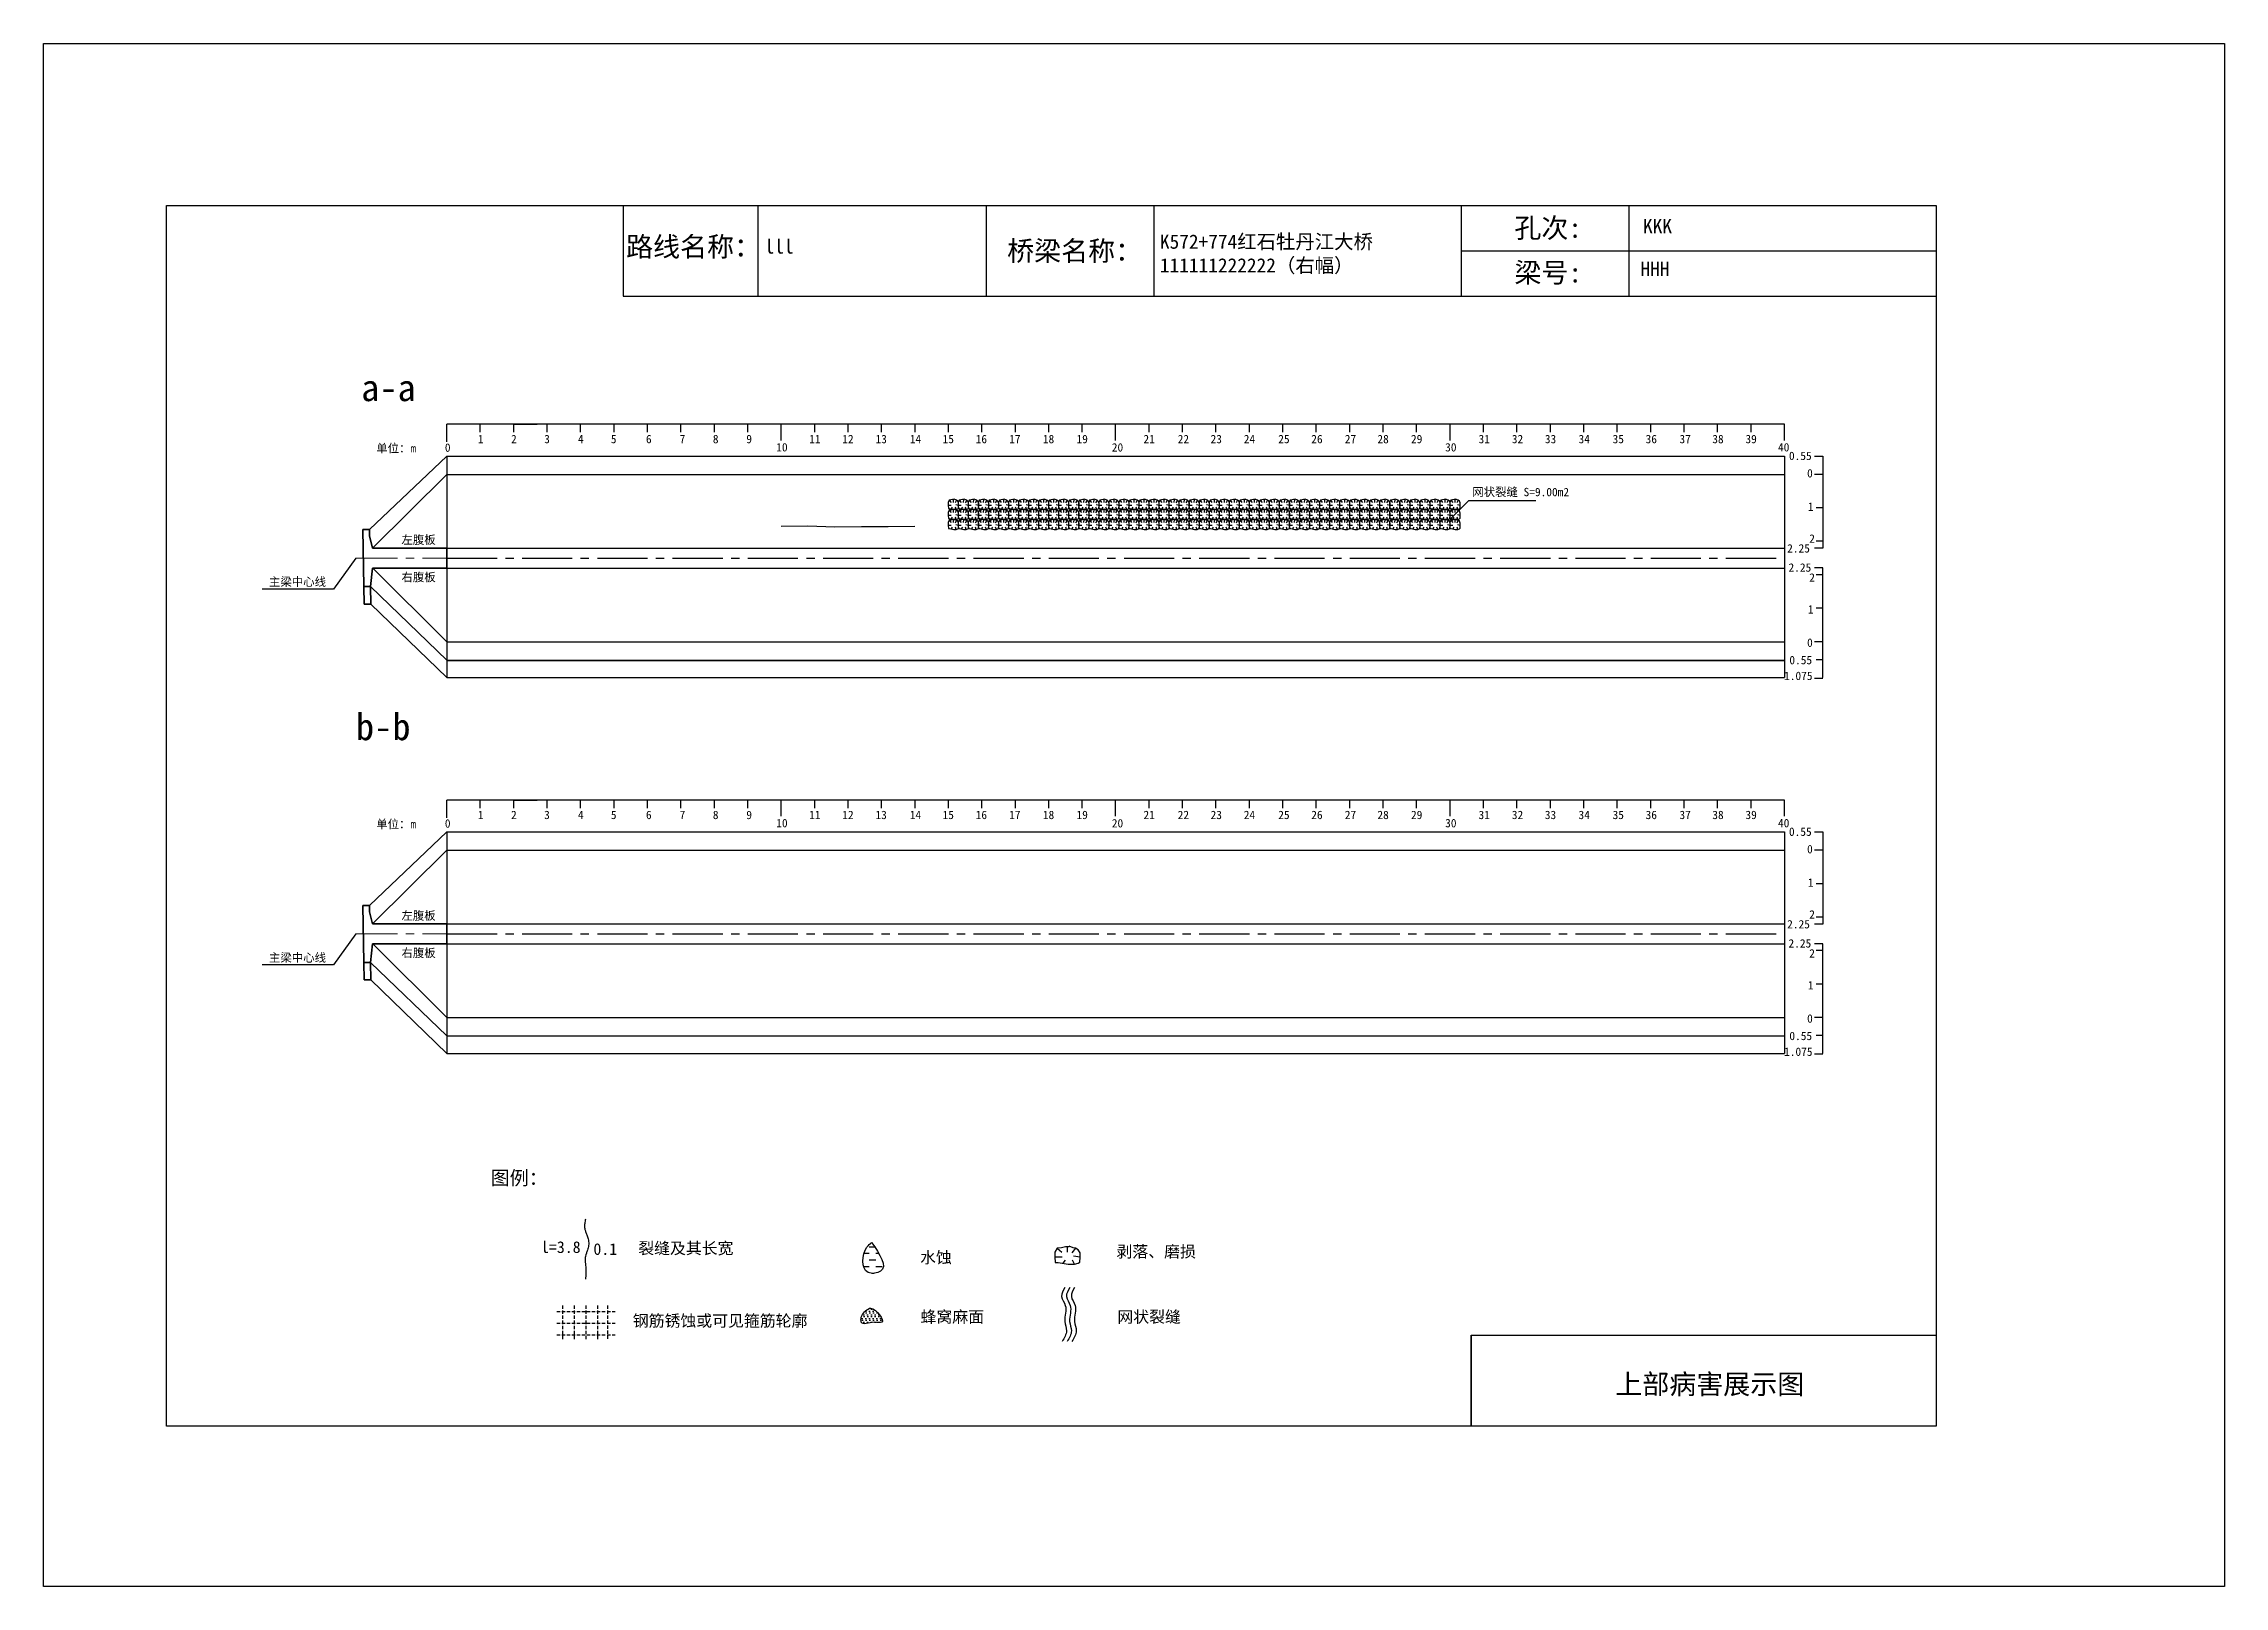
# Model space of a CAD drawing. Header units: millimetres. Extents: x -37 to 615, y -48 to 413.
import ezdxf

# ---------------------------------------------------------------- set-up
doc = ezdxf.new("R2010")
doc.units = ezdxf.units.MM
for name, pattern in [('CENTER', [2, 1.25, -0.25, 0.25, -0.25]), ('CENTER2', [1.125, 0.75, -0.125, 0.125, -0.125]), ('DASHED', [0.75, 0.5, -0.25])]:
    doc.linetypes.add(name, pattern=pattern)
for name, color, linetype in [('加固措施', 7, 'Continuous'), ('图层1', 7, 'Continuous'), ('病害', 5, 'Continuous'), ('轮廓', 3, 'Continuous')]:
    doc.layers.add(name, color=color, linetype=linetype)
doc.layers.add('虚线', color=7, linetype='Continuous', lineweight=30)
doc.styles.get("Standard").update_dxf_attribs({"font": ''})
doc.styles.add('汉字', font='')
doc.styles.get('Standard').set_extended_font_data('SimSun')
doc.styles.get('汉字').set_extended_font_data('SimSun')
pattern_1 = [(0, (-3997.7199, -288.9294), (0.55266586, 1.10533173), [0, -1.10533173])]
pattern_2 = [(0, (-6886.571, -700.7115), (0.55266586, 1.10533173), [0, -1.10533173])]
pattern_3 = [(0, (-3576.1421, -199.0757), (1.9895971, 1.9895971), [1.9895971, -1.9895971])]

msp = doc.modelspace()

# ---------------------------------------------------------------- texts
for s, p in [('单位：m', (62.7, 290.99)), ('左腹板', (70.24, 263.64)), ('右腹板', (70.24, 252.47)), ('主梁中心线', (30.63, 251.08)), ('单位：m', (62.7, 178.65)), ('左腹板', (70.24, 151.3)), ('主梁中心线', (30.63, 138.73)), ('右腹板', (70.24, 140.13))]:
    msp.add_text(s, height=2.5).set_placement(p)
at = {"color": 7}
msp.add_text('网状裂缝 S=9.00m2', height=2.5, dxfattribs=at).set_placement((390.46, 277.91))
at = {"linetype": 'ByBlock', "attachment_point": 1, "style": '汉字'}
for s, insert, char_height, width in [('{\\C0;KKK}', (441.52, 360.78), 4.25, 77.4135), ('{\\C0;lll}', (178.87, 354.68), 4.25, 62.8604), ('K572+774红石牡丹江大桥111111222222（右幅）', (297.05, 356.13), 4.25, 87.5474), ('{\\C0;HHH}', (440.75, 347.98), 4.25, 84.1186), ('{\\C0;a-a}', (58.2, 314.34), 8, 49.3496), ('{\\C0;b-b}', (56.63, 213.01), 8, 49.3496)]:
    msp.add_mtext(s, dxfattribs=dict(at, insert=insert, char_height=char_height, width=width))
at = {"layer": '图层1', "style": '汉字'}
for s, p in [('孔次:', (403.05, 355.16)), ('路线名称：', (137.42, 349.54)), ('桥梁名称：', (251.38, 348.29)), ('梁号:', (403.08, 341.8)), ('上部病害展示图', (433.23, 9.56))]:
    msp.add_text(s, height=5.918, dxfattribs=at).set_placement(p)
at = {"layer": '图层1', "lineweight": -2, "attachment_point": 1}
for s, insert, char_height in [('图例：', (96.91, 76.23), 4.178), ('图例：', (96.91, 76.23), 4.178), ('l=3.8', (111.98, 55.21), 3.481), ('l=3.8', (111.98, 55.21), 3.481), ('0.1', (127.65, 54.63), 3.481), ('0.1', (127.65, 54.63), 3.481), ('裂缝及其长宽', (141.05, 54.88), 3.481), ('裂缝及其长宽', (141.05, 54.88), 3.481), ('水蚀', (225.33, 52.14), 3.481), ('水蚀', (225.33, 52.14), 3.481), ('剥落、磨损', (284.06, 53.89), 3.481), ('剥落、磨损', (284.06, 53.89), 3.481), ('钢筋锈蚀或可见箍筋轮廓', (139.42, 33.21), 3.4814), ('钢筋锈蚀或可见箍筋轮廓', (139.42, 33.21), 3.4814), ('蜂窝麻面', (225.48, 34.38), 3.481), ('蜂窝麻面', (225.48, 34.38), 3.481), ('网状裂缝', (284.32, 34.39), 3.481), ('网状裂缝', (284.32, 34.39), 3.481)]:
    msp.add_mtext(s, dxfattribs=dict(at, insert=insert, char_height=char_height))

# ---------------------------------------------------------------- blocks, each defined once
blk = doc.blocks.new('adfsd')
at = {"lineweight": -2, "ltscale": 0.5}
for p, q in [((1140.897, -3083.694), (1140.936, -3083.729)), ((1140.983, -3083.682), (1140.981, -3083.729)), ((1141.053, -3083.694), (1141.022, -3083.735)), ((1140.876, -3083.768), (1140.94, -3083.769)), ((1140.948, -3083.824), (1140.969, -3083.796)), ((1141.045, -3083.83), (1141.028, -3083.796)), ((1141.094, -3083.772), (1141.036, -3083.763))]:
    blk.add_line(p, q, dxfattribs=at)
blk.add_lwpolyline([(1141, -3083.682), (1140.967, -3083.682), (1140.934, -3083.69), (1140.897, -3083.694), (1140.876, -3083.727), (1140.876, -3083.768), (1140.88, -3083.818), (1140.905, -3083.818), (1140.991, -3083.83), (1141.045, -3083.83), (1141.078, -3083.822), (1141.09, -3083.814), (1141.094, -3083.772), (1141.094, -3083.735), (1141.078, -3083.707), (1141.053, -3083.694), (1141.033, -3083.69), (1141, -3083.678)], dxfattribs=at)
blk = doc.blocks.new('chi')
at = {"color": 0}
for p, q in [((1147.409, -3079.329), (1147.409, -3078.8)), ((1187.409, -3078.8), (1147.409, -3078.8)), ((1148.409, -3079.041), (1148.409, -3078.8)), ((1149.409, -3079.041), (1149.409, -3078.8)), ((1149.409, -3078.8), (1150.109, -3078.8)), ((1150.409, -3079.041), (1150.409, -3078.8)), ((1151.409, -3079.041), (1151.409, -3078.8)), ((1152.409, -3079.041), (1152.409, -3078.8)), ((1153.409, -3079.041), (1153.409, -3078.8)), ((1154.409, -3079.041), (1154.409, -3078.8)), ((1155.409, -3079.041), (1155.409, -3078.8)), ((1156.409, -3079.041), (1156.409, -3078.8)), ((1157.409, -3079.283), (1157.409, -3078.8)), ((1158.409, -3079.041), (1158.409, -3078.8)), ((1159.409, -3079.041), (1159.409, -3078.8)), ((1160.409, -3079.041), (1160.409, -3078.8)), ((1161.409, -3079.041), (1161.409, -3078.8)), ((1162.409, -3079.041), (1162.409, -3078.8)), ((1163.409, -3079.041), (1163.409, -3078.8)), ((1164.409, -3079.041), (1164.409, -3078.8)), ((1165.409, -3079.041), (1165.409, -3078.8)), ((1166.409, -3079.041), (1166.409, -3078.8)), ((1167.409, -3079.283), (1167.409, -3078.8)), ((1168.409, -3079.041), (1168.409, -3078.8)), ((1169.409, -3079.041), (1169.409, -3078.8)), ((1170.409, -3079.041), (1170.409, -3078.8)), ((1171.409, -3079.041), (1171.409, -3078.8)), ((1172.409, -3079.041), (1172.409, -3078.8)), ((1173.409, -3079.041), (1173.409, -3078.8)), ((1174.409, -3079.041), (1174.409, -3078.8)), ((1175.409, -3079.041), (1175.409, -3078.8)), ((1176.409, -3079.041), (1176.409, -3078.8)), ((1177.409, -3079.283), (1177.409, -3078.8)), ((1178.409, -3079.041), (1178.409, -3078.8)), ((1179.409, -3079.041), (1179.409, -3078.8)), ((1180.409, -3079.041), (1180.409, -3078.8)), ((1181.409, -3079.041), (1181.409, -3078.8)), ((1182.409, -3079.041), (1182.409, -3078.8)), ((1183.409, -3079.041), (1183.409, -3078.8)), ((1184.409, -3079.041), (1184.409, -3078.8)), ((1185.409, -3079.041), (1185.409, -3078.8)), ((1186.409, -3079.041), (1186.409, -3078.8)), ((1187.409, -3079.283), (1187.409, -3078.8))]:
    blk.add_line(p, q, dxfattribs=at)
for s, p in [('0', (1147.349, -3079.623)), ('1', (1148.339, -3079.368)), ('2', (1149.328, -3079.368)), ('3', (1150.319, -3079.368)), ('4', (1151.329, -3079.368)), ('5', (1152.313, -3079.368)), ('6', (1153.363, -3079.368)), ('7', (1154.37, -3079.368)), ('8', (1155.363, -3079.368)), ('9', (1156.363, -3079.368)), ('10', (1157.259, -3079.613)), ('11', (1158.242, -3079.368)), ('12', (1159.233, -3079.368)), ('13', (1160.227, -3079.368)), ('14', (1161.252, -3079.368)), ('15', (1162.233, -3079.368)), ('16', (1163.223, -3079.368)), ('17', (1164.224, -3079.368)), ('18', (1165.232, -3079.368)), ('19', (1166.238, -3079.368)), ('20', (1167.294, -3079.617)), ('21', (1168.24, -3079.368)), ('22', (1169.264, -3079.368)), ('23', (1170.247, -3079.368)), ('24', (1171.24, -3079.368)), ('25', (1172.271, -3079.368)), ('26', (1173.258, -3079.368)), ('27', (1174.261, -3079.368)), ('28', (1175.236, -3079.368)), ('29', (1176.24, -3079.368)), ('30', (1177.262, -3079.613)), ('31', (1178.261, -3079.368)), ('32', (1179.256, -3079.368)), ('33', (1180.243, -3079.368)), ('34', (1181.251, -3079.368)), ('35', (1182.269, -3079.368)), ('36', (1183.256, -3079.368)), ('37', (1184.269, -3079.368)), ('38', (1185.251, -3079.368)), ('39', (1186.242, -3079.368)), ('40', (1187.216, -3079.613))]:
    blk.add_text(s, height=0.25).set_placement(p)
blk = doc.blocks.new('kopp')
at = {"color": 0}
for p, q in [((1188.308, -3078.25), (1188.558, -3078.25)), ((1188.558, -3078.25), (1188.558, -3078.8)), ((1188.558, -3078.8), (1188.308, -3078.8)), ((1188.558, -3078.8), (1188.558, -3079.8)), ((1188.558, -3079.8), (1188.358, -3079.8)), ((1188.558, -3079.8), (1188.558, -3079.8)), ((1188.558, -3079.8), (1188.558, -3080.8)), ((1188.558, -3081.009), (1188.308, -3081.009)), ((1188.558, -3080.8), (1188.358, -3080.8)), ((1188.558, -3080.8), (1188.558, -3081.009)), ((1188.558, -3081.592), (1188.308, -3081.592)), ((1188.558, -3081.8), (1188.358, -3081.8)), ((1188.558, -3081.8), (1188.558, -3081.592)), ((1188.558, -3082.8), (1188.558, -3081.8)), ((1188.558, -3082.8), (1188.358, -3082.8)), ((1188.558, -3083.8), (1188.558, -3082.8)), ((1188.558, -3082.8), (1188.558, -3082.8)), ((1188.558, -3083.8), (1188.308, -3083.8)), ((1188.558, -3084.875), (1188.558, -3083.8)), ((1188.558, -3084.338), (1188.358, -3084.338)), ((1188.308, -3084.888), (1188.558, -3084.888))]:
    blk.add_line(p, q, dxfattribs=at)
for s, p in [('0.55', (1187.543, -3078.37)), ('0', (1188.086, -3078.891)), ('1', (1188.109, -3079.89)), ('2', (1188.15, -3080.842)), ('2.25', (1187.49, -3081.135)), ('2.25', (1187.53, -3081.708)), ('2', (1188.15, -3082.006)), ('1', (1188.109, -3082.959)), ('0', (1188.086, -3083.954)), ('0.55', (1187.556, -3084.474)), ('1.075', (1187.398, -3084.946))]:
    blk.add_text(s, height=0.25).set_placement(p)

# ---------------------------------------------------------------- hatches: boundary and pattern name
at = {"layer": '加固措施', "lineweight": -2}
h = msp.add_hatch(dxfattribs=at)
h.set_pattern_fill('DASH', color=256, scale=0.626645)
h.set_pattern_definition(pattern_3)
edge = h.paths.add_edge_path()
edge.add_spline(control_points=[(210.85, 54.88), (210.36, 54.45), (208.03, 52.39), (207.41, 44.9), (216.74, 46.23), (213.29, 51.3), (210.85, 54.88)], knot_values=[0, 0, 0, 0, 3.237042, 15.187225, 21.182779, 35.601669, 35.601669, 35.601669, 35.601669], degree=3, periodic=0)
h = msp.add_hatch(dxfattribs=at)
h.set_pattern_fill('DASH', color=256, scale=0.626645)
h.set_pattern_definition(pattern_3)
edge = h.paths.add_edge_path()
edge.add_spline(control_points=[(210.85, 54.88), (210.36, 54.45), (208.03, 52.39), (207.41, 44.9), (216.74, 46.23), (213.29, 51.3), (210.85, 54.88)], knot_values=[0, 0, 0, 0, 3.237042, 15.187225, 21.182779, 35.601669, 35.601669, 35.601669, 35.601669], degree=3, periodic=0)
h = msp.add_hatch(dxfattribs=at)
h.set_pattern_fill('DOTS', scale=0.696272)
h.set_pattern_definition(pattern_1)
edge = h.paths.add_edge_path()
edge.add_spline(control_points=[(210.19, 35.22), (209.15, 34.51), (207.68, 33.49), (207.52, 29.75), (211, 31.47), (215.72, 30.12), (212.21, 35.3), (210.31, 35.22), (210.19, 35.22)], knot_values=[0, 0, 0, 0, 5.205471, 7.397577, 12.944796, 16.169923, 23.88441, 24.400432, 24.400432, 24.400432, 24.400432], degree=3, periodic=0)
h = msp.add_hatch(dxfattribs=at)
h.set_pattern_fill('DOTS', scale=0.696272)
h.set_pattern_definition(pattern_1)
edge = h.paths.add_edge_path()
edge.add_spline(control_points=[(210.19, 35.22), (209.15, 34.51), (207.68, 33.49), (207.52, 29.75), (211, 31.47), (215.72, 30.12), (212.21, 35.3), (210.31, 35.22), (210.19, 35.22)], knot_values=[0, 0, 0, 0, 5.205471, 7.397577, 12.944796, 16.169923, 23.88441, 24.400432, 24.400432, 24.400432, 24.400432], degree=3, periodic=0)
at = {"layer": '病害', "lineweight": -2}
h = msp.add_hatch(dxfattribs=at)
h.set_pattern_fill('DOTS', color=4, scale=0.696272, style=0)
h.set_pattern_definition(pattern_2)
edge = h.paths.add_edge_path()
edge.add_spline(control_points=[(210.19, 35.22), (209.15, 34.51), (207.68, 33.49), (207.52, 29.75), (211, 31.47), (215.72, 30.12), (212.21, 35.3), (210.31, 35.22), (210.19, 35.22)], knot_values=[0, 0, 0, 0, 1.041094, 1.479515, 2.588959, 3.233985, 4.776882, 4.880086, 4.880086, 4.880086, 4.880086], degree=3, periodic=0)
h = msp.add_hatch(dxfattribs=at)
h.set_pattern_fill('DOTS', color=4, scale=0.696272, style=0)
h.set_pattern_definition(pattern_2)
edge = h.paths.add_edge_path()
edge.add_spline(control_points=[(210.19, 35.22), (209.15, 34.51), (207.68, 33.49), (207.52, 29.75), (211, 31.47), (215.72, 30.12), (212.21, 35.3), (210.31, 35.22), (210.19, 35.22)], knot_values=[0, 0, 0, 0, 1.041094, 1.479515, 2.588959, 3.233985, 4.776882, 4.880086, 4.880086, 4.880086, 4.880086], degree=3, periodic=0)

# ---------------------------------------------------------------- linework, layer by layer
at = {"color": 0, "linetype": 'ByBlock'}
for p, q in [((0, 364.85), (529.17, 364.85)), ((0, 0), (0, 364.85)), ((136.5, 364.85), (136.5, 337.72)), ((245.1, 364.85), (245.1, 337.72)), ((387.13, 364.85), (387.13, 337.72)), ((437.29, 364.79), (437.29, 337.66)), ((529.17, 364.85), (529.17, 0)), ((136.5, 337.72), (529.17, 337.72)), ((390.12, 0), (390.12, 27.12)), ((390.12, 27.12), (529.17, 27.12)), ((529.17, 0), (0, 0))]:
    msp.add_line(p, q, dxfattribs=at)
at = {"color": 0}
for p, q in [((60.65, 267.93), (83.82, 289.93)), ((83.82, 289.93), (83.82, 223.68)), ((83.82, 289.93), (483.82, 289.93)), ((483.82, 289.93), (483.82, 223.68)), ((61.57, 262.43), (83.82, 284.43)), ((83.82, 262.43), (483.82, 262.43)), ((483.82, 262.43), (483.82, 259.43)), ((56.57, 259.43), (49.96, 250.17)), ((61.64, 256.43), (83.82, 234.43)), ((83.82, 256.43), (483.82, 256.43)), ((49.96, 250.17), (28.63, 250.17)), ((60.99, 250.93), (83.82, 228.93)), ((61.09, 245.68), (83.82, 223.68)), ((83.82, 234.43), (483.82, 234.43)), ((83.82, 228.93), (483.82, 228.93)), ((83.82, 228.81), (483.82, 228.81)), ((83.82, 223.68), (483.82, 223.68)), ((60.65, 155.59), (83.82, 177.59)), ((83.82, 177.59), (83.82, 111.34)), ((83.82, 177.59), (483.82, 177.59)), ((483.82, 177.59), (483.82, 111.34)), ((61.57, 150.08), (83.82, 172.09)), ((83.82, 172.09), (483.82, 172.09)), ((83.82, 150.09), (483.82, 150.09)), ((483.82, 150.09), (483.82, 147.09)), ((56.57, 147.09), (49.96, 137.83)), ((61.64, 144.09), (83.82, 122.09)), ((83.82, 144.09), (483.82, 144.09)), ((49.96, 137.83), (28.63, 137.83)), ((60.99, 138.59), (83.82, 116.59)), ((61.09, 133.34), (83.82, 111.34)), ((83.82, 122.09), (483.82, 122.09)), ((83.82, 116.59), (483.82, 116.59)), ((83.82, 111.34), (483.82, 111.34))]:
    msp.add_line(p, q, dxfattribs=at)
msp.add_line((83.82, 284.43), (483.82, 284.43))
at = {"color": 7}
for p, q in [((233.75, 275.23), (234.66, 275.21)), ((234.04, 276.71), (234.6, 276.02)), ((234.77, 274.12), (235.07, 274.68)), ((235.27, 276.96), (235.24, 276.02)), ((235.27, 273.96), (235.24, 273.02)), ((236.27, 276.71), (235.82, 275.9)), ((236.15, 274), (235.91, 274.68)), ((236.86, 275.15), (236.03, 275.33)), ((236.75, 275.23), (237.66, 275.21)), ((237.04, 276.71), (237.6, 276.02)), ((237.77, 274.12), (238.07, 274.68)), ((238.27, 276.96), (238.24, 276.02)), ((238.27, 273.96), (238.24, 273.02)), ((239.27, 276.71), (238.82, 275.9)), ((239.15, 274), (238.91, 274.68)), ((239.86, 275.15), (239.03, 275.33)), ((239.75, 275.23), (240.66, 275.21)), ((240.04, 276.71), (240.6, 276.02)), ((240.77, 274.12), (241.07, 274.68)), ((241.27, 276.96), (241.24, 276.02)), ((241.27, 273.96), (241.24, 273.02)), ((242.27, 276.71), (241.82, 275.9)), ((242.15, 274), (241.91, 274.68)), ((242.86, 275.15), (242.03, 275.33)), ((242.75, 275.23), (243.66, 275.21)), ((243.04, 276.71), (243.6, 276.02)), ((243.77, 274.12), (244.07, 274.68)), ((244.27, 276.96), (244.24, 276.02)), ((244.27, 273.96), (244.24, 273.02)), ((245.27, 276.71), (244.82, 275.9)), ((245.15, 274), (244.91, 274.68)), ((245.86, 275.15), (245.03, 275.33)), ((245.75, 275.23), (246.66, 275.21)), ((246.04, 276.71), (246.6, 276.02)), ((246.77, 274.12), (247.07, 274.68)), ((247.27, 276.96), (247.24, 276.02)), ((247.27, 273.96), (247.24, 273.02)), ((248.27, 276.71), (247.82, 275.9)), ((248.15, 274), (247.91, 274.68)), ((248.86, 275.15), (248.03, 275.33)), ((248.75, 275.23), (249.66, 275.21)), ((249.04, 276.71), (249.6, 276.02)), ((249.77, 274.12), (250.07, 274.68)), ((250.27, 276.96), (250.24, 276.02)), ((250.27, 273.96), (250.24, 273.02)), ((251.27, 276.71), (250.82, 275.9)), ((251.15, 274), (250.91, 274.68)), ((251.86, 275.15), (251.03, 275.33)), ((251.75, 275.23), (252.66, 275.21)), ((252.04, 276.71), (252.6, 276.02)), ((252.77, 274.12), (253.07, 274.68)), ((253.27, 276.96), (253.24, 276.02)), ((253.27, 273.96), (253.24, 273.02)), ((254.27, 276.71), (253.82, 275.9)), ((254.15, 274), (253.91, 274.68)), ((254.86, 275.15), (254.03, 275.33)), ((254.75, 275.23), (255.66, 275.21)), ((255.04, 276.71), (255.6, 276.02)), ((255.77, 274.12), (256.07, 274.68)), ((256.27, 276.96), (256.24, 276.02)), ((256.27, 273.96), (256.24, 273.02)), ((257.27, 276.71), (256.82, 275.9)), ((257.15, 274), (256.91, 274.68)), ((257.86, 275.15), (257.03, 275.33)), ((257.75, 275.23), (258.66, 275.21)), ((258.04, 276.71), (258.6, 276.02)), ((258.77, 274.12), (259.07, 274.68)), ((259.27, 276.96), (259.24, 276.02)), ((259.27, 273.96), (259.24, 273.02)), ((260.27, 276.71), (259.82, 275.9)), ((260.15, 274), (259.91, 274.68)), ((260.86, 275.15), (260.03, 275.33)), ((260.75, 275.23), (261.66, 275.21)), ((261.04, 276.71), (261.6, 276.02)), ((261.77, 274.12), (262.07, 274.68)), ((262.27, 276.96), (262.24, 276.02)), ((262.27, 273.96), (262.24, 273.02)), ((263.27, 276.71), (262.82, 275.9)), ((263.15, 274), (262.91, 274.68)), ((263.86, 275.15), (263.03, 275.33)), ((263.75, 275.23), (264.66, 275.21)), ((264.04, 276.71), (264.6, 276.02)), ((264.77, 274.12), (265.07, 274.68)), ((265.27, 276.96), (265.24, 276.02)), ((265.27, 273.96), (265.24, 273.02)), ((266.27, 276.71), (265.82, 275.9)), ((266.15, 274), (265.91, 274.68)), ((266.86, 275.15), (266.03, 275.33)), ((266.75, 275.23), (267.66, 275.21)), ((267.04, 276.71), (267.6, 276.02)), ((267.77, 274.12), (268.07, 274.68)), ((268.27, 276.96), (268.24, 276.02)), ((268.27, 273.96), (268.24, 273.02)), ((269.27, 276.71), (268.82, 275.9)), ((269.15, 274), (268.91, 274.68)), ((269.86, 275.15), (269.03, 275.33)), ((269.75, 275.23), (270.66, 275.21)), ((270.04, 276.71), (270.6, 276.02)), ((270.77, 274.12), (271.07, 274.68)), ((271.27, 276.96), (271.24, 276.02)), ((271.27, 273.96), (271.24, 273.02)), ((272.27, 276.71), (271.82, 275.9)), ((272.15, 274), (271.91, 274.68)), ((272.86, 275.15), (272.03, 275.33)), ((272.75, 275.23), (273.66, 275.21)), ((273.04, 276.71), (273.6, 276.02)), ((273.77, 274.12), (274.07, 274.68)), ((274.27, 276.96), (274.24, 276.02)), ((274.27, 273.96), (274.24, 273.02)), ((275.27, 276.71), (274.82, 275.9)), ((275.15, 274), (274.91, 274.68)), ((275.86, 275.15), (275.03, 275.33)), ((275.75, 275.23), (276.66, 275.21)), ((276.04, 276.71), (276.6, 276.02)), ((276.77, 274.12), (277.07, 274.68)), ((277.27, 276.96), (277.24, 276.02)), ((277.27, 273.96), (277.24, 273.02)), ((278.27, 276.71), (277.82, 275.9)), ((278.15, 274), (277.91, 274.68)), ((278.86, 275.15), (278.03, 275.33)), ((278.75, 275.23), (279.66, 275.21)), ((279.04, 276.71), (279.6, 276.02)), ((279.77, 274.12), (280.07, 274.68)), ((280.27, 276.96), (280.24, 276.02)), ((280.27, 273.96), (280.24, 273.02)), ((281.27, 276.71), (280.82, 275.9)), ((281.15, 274), (280.91, 274.68)), ((281.86, 275.15), (281.03, 275.33)), ((281.75, 275.23), (282.66, 275.21)), ((282.04, 276.71), (282.6, 276.02)), ((282.77, 274.12), (283.07, 274.68)), ((283.27, 276.96), (283.24, 276.02)), ((283.27, 273.96), (283.24, 273.02)), ((284.27, 276.71), (283.82, 275.9)), ((284.15, 274), (283.91, 274.68)), ((284.86, 275.15), (284.03, 275.33)), ((284.75, 275.23), (285.66, 275.21)), ((285.04, 276.71), (285.6, 276.02)), ((285.77, 274.12), (286.07, 274.68)), ((286.27, 276.96), (286.24, 276.02)), ((286.27, 273.96), (286.24, 273.02)), ((287.27, 276.71), (286.82, 275.9)), ((287.15, 274), (286.91, 274.68)), ((287.86, 275.15), (287.03, 275.33)), ((287.75, 275.23), (288.66, 275.21)), ((288.04, 276.71), (288.6, 276.02)), ((288.77, 274.12), (289.07, 274.68)), ((289.27, 276.96), (289.24, 276.02)), ((289.27, 273.96), (289.24, 273.02)), ((290.27, 276.71), (289.82, 275.9)), ((290.15, 274), (289.91, 274.68)), ((290.86, 275.15), (290.03, 275.33)), ((290.75, 275.23), (291.66, 275.21)), ((291.04, 276.71), (291.6, 276.02)), ((291.77, 274.12), (292.07, 274.68)), ((292.27, 276.96), (292.24, 276.02)), ((292.27, 273.96), (292.24, 273.02)), ((293.27, 276.71), (292.82, 275.9)), ((293.15, 274), (292.91, 274.68)), ((293.86, 275.15), (293.03, 275.33)), ((293.75, 275.23), (294.66, 275.21)), ((294.04, 276.71), (294.6, 276.02)), ((294.77, 274.12), (295.07, 274.68)), ((295.27, 276.96), (295.24, 276.02)), ((295.27, 273.96), (295.24, 273.02)), ((296.27, 276.71), (295.82, 275.9)), ((296.15, 274), (295.91, 274.68)), ((296.86, 275.15), (296.03, 275.33)), ((296.75, 275.23), (297.66, 275.21)), ((297.04, 276.71), (297.6, 276.02)), ((297.77, 274.12), (298.07, 274.68)), ((298.27, 276.96), (298.24, 276.02)), ((298.27, 273.96), (298.24, 273.02)), ((299.27, 276.71), (298.82, 275.9)), ((299.15, 274), (298.91, 274.68)), ((299.86, 275.15), (299.03, 275.33)), ((299.75, 275.23), (300.66, 275.21)), ((300.04, 276.71), (300.6, 276.02)), ((300.77, 274.12), (301.07, 274.68)), ((301.27, 276.96), (301.24, 276.02)), ((301.27, 273.96), (301.24, 273.02)), ((302.27, 276.71), (301.82, 275.9)), ((302.15, 274), (301.91, 274.68)), ((302.86, 275.15), (302.03, 275.33)), ((302.75, 275.23), (303.66, 275.21)), ((303.04, 276.71), (303.6, 276.02)), ((303.77, 274.12), (304.07, 274.68)), ((304.27, 276.96), (304.24, 276.02)), ((304.27, 273.96), (304.24, 273.02)), ((305.27, 276.71), (304.82, 275.9)), ((305.15, 274), (304.91, 274.68)), ((305.86, 275.15), (305.03, 275.33)), ((305.75, 275.23), (306.66, 275.21)), ((306.04, 276.71), (306.6, 276.02)), ((306.77, 274.12), (307.07, 274.68)), ((307.27, 276.96), (307.24, 276.02)), ((307.27, 273.96), (307.24, 273.02)), ((308.27, 276.71), (307.82, 275.9)), ((308.15, 274), (307.91, 274.68)), ((308.86, 275.15), (308.03, 275.33)), ((308.75, 275.23), (309.66, 275.21)), ((309.04, 276.71), (309.6, 276.02)), ((309.77, 274.12), (310.07, 274.68)), ((310.27, 276.96), (310.24, 276.02)), ((310.27, 273.96), (310.24, 273.02)), ((311.27, 276.71), (310.82, 275.9)), ((311.15, 274), (310.91, 274.68)), ((311.86, 275.15), (311.03, 275.33)), ((311.75, 275.23), (312.66, 275.21)), ((312.04, 276.71), (312.6, 276.02)), ((312.77, 274.12), (313.07, 274.68)), ((313.27, 276.96), (313.24, 276.02)), ((313.27, 273.96), (313.24, 273.02)), ((314.27, 276.71), (313.82, 275.9)), ((314.15, 274), (313.91, 274.68)), ((314.86, 275.15), (314.03, 275.33)), ((314.75, 275.23), (315.66, 275.21)), ((315.04, 276.71), (315.6, 276.02)), ((315.77, 274.12), (316.07, 274.68)), ((316.27, 276.96), (316.24, 276.02)), ((316.27, 273.96), (316.24, 273.02)), ((317.27, 276.71), (316.82, 275.9)), ((317.15, 274), (316.91, 274.68)), ((317.86, 275.15), (317.03, 275.33)), ((317.75, 275.23), (318.66, 275.21)), ((318.04, 276.71), (318.6, 276.02)), ((318.77, 274.12), (319.07, 274.68)), ((319.27, 276.96), (319.24, 276.02)), ((319.27, 273.96), (319.24, 273.02)), ((320.27, 276.71), (319.82, 275.9)), ((320.15, 274), (319.91, 274.68)), ((320.86, 275.15), (320.03, 275.33)), ((320.75, 275.23), (321.66, 275.21)), ((321.04, 276.71), (321.6, 276.02)), ((321.77, 274.12), (322.07, 274.68)), ((322.27, 276.96), (322.24, 276.02)), ((322.27, 273.96), (322.24, 273.02)), ((323.27, 276.71), (322.82, 275.9)), ((323.15, 274), (322.91, 274.68)), ((323.86, 275.15), (323.03, 275.33)), ((323.75, 275.23), (324.66, 275.21)), ((324.04, 276.71), (324.6, 276.02)), ((324.77, 274.12), (325.07, 274.68)), ((325.27, 276.96), (325.24, 276.02)), ((325.27, 273.96), (325.24, 273.02)), ((326.27, 276.71), (325.82, 275.9)), ((326.15, 274), (325.91, 274.68)), ((326.86, 275.15), (326.03, 275.33)), ((326.75, 275.23), (327.66, 275.21)), ((327.04, 276.71), (327.6, 276.02)), ((327.77, 274.12), (328.07, 274.68)), ((328.27, 276.96), (328.24, 276.02)), ((328.27, 273.96), (328.24, 273.02)), ((329.27, 276.71), (328.82, 275.9)), ((329.15, 274), (328.91, 274.68)), ((329.86, 275.15), (329.03, 275.33)), ((329.75, 275.23), (330.66, 275.21)), ((330.04, 276.71), (330.6, 276.02)), ((330.77, 274.12), (331.07, 274.68)), ((331.27, 276.96), (331.24, 276.02)), ((331.27, 273.96), (331.24, 273.02)), ((332.27, 276.71), (331.82, 275.9)), ((332.15, 274), (331.91, 274.68)), ((332.86, 275.15), (332.03, 275.33)), ((332.75, 275.23), (333.66, 275.21)), ((333.04, 276.71), (333.6, 276.02)), ((333.77, 274.12), (334.07, 274.68)), ((334.27, 276.96), (334.24, 276.02)), ((334.27, 273.96), (334.24, 273.02)), ((335.27, 276.71), (334.82, 275.9)), ((335.15, 274), (334.91, 274.68)), ((335.86, 275.15), (335.03, 275.33)), ((335.75, 275.23), (336.66, 275.21)), ((336.04, 276.71), (336.6, 276.02)), ((336.77, 274.12), (337.07, 274.68)), ((337.27, 276.96), (337.24, 276.02)), ((337.27, 273.96), (337.24, 273.02)), ((338.27, 276.71), (337.82, 275.9)), ((338.15, 274), (337.91, 274.68)), ((338.86, 275.15), (338.03, 275.33)), ((338.75, 275.23), (339.66, 275.21)), ((339.04, 276.71), (339.6, 276.02)), ((339.77, 274.12), (340.07, 274.68)), ((340.27, 276.96), (340.24, 276.02)), ((340.27, 273.96), (340.24, 273.02)), ((341.27, 276.71), (340.82, 275.9)), ((341.15, 274), (340.91, 274.68)), ((341.86, 275.15), (341.03, 275.33)), ((341.75, 275.23), (342.66, 275.21)), ((342.04, 276.71), (342.6, 276.02)), ((342.77, 274.12), (343.07, 274.68)), ((343.27, 276.96), (343.24, 276.02)), ((343.27, 273.96), (343.24, 273.02)), ((344.27, 276.71), (343.82, 275.9)), ((344.15, 274), (343.91, 274.68)), ((344.86, 275.15), (344.03, 275.33)), ((344.75, 275.23), (345.66, 275.21)), ((345.04, 276.71), (345.6, 276.02)), ((345.77, 274.12), (346.07, 274.68)), ((346.27, 276.96), (346.24, 276.02)), ((346.27, 273.96), (346.24, 273.02)), ((347.27, 276.71), (346.82, 275.9)), ((347.15, 274), (346.91, 274.68)), ((347.86, 275.15), (347.03, 275.33)), ((347.75, 275.23), (348.66, 275.21)), ((348.04, 276.71), (348.6, 276.02)), ((348.77, 274.12), (349.07, 274.68)), ((349.27, 276.96), (349.24, 276.02)), ((349.27, 273.96), (349.24, 273.02)), ((350.27, 276.71), (349.82, 275.9)), ((350.15, 274), (349.91, 274.68)), ((350.86, 275.15), (350.03, 275.33)), ((350.75, 275.23), (351.66, 275.21)), ((351.04, 276.71), (351.6, 276.02)), ((351.77, 274.12), (352.07, 274.68)), ((352.27, 276.96), (352.24, 276.02)), ((352.27, 273.96), (352.24, 273.02)), ((353.27, 276.71), (352.82, 275.9)), ((353.15, 274), (352.91, 274.68)), ((353.86, 275.15), (353.03, 275.33)), ((353.75, 275.23), (354.66, 275.21)), ((354.04, 276.71), (354.6, 276.02)), ((354.77, 274.12), (355.07, 274.68)), ((355.27, 276.96), (355.24, 276.02)), ((355.27, 273.96), (355.24, 273.02)), ((356.27, 276.71), (355.82, 275.9)), ((356.15, 274), (355.91, 274.68)), ((356.86, 275.15), (356.03, 275.33)), ((356.75, 275.23), (357.66, 275.21)), ((357.04, 276.71), (357.6, 276.02)), ((357.77, 274.12), (358.07, 274.68)), ((358.27, 276.96), (358.24, 276.02)), ((358.27, 273.96), (358.24, 273.02)), ((359.27, 276.71), (358.82, 275.9)), ((359.15, 274), (358.91, 274.68)), ((359.86, 275.15), (359.03, 275.33)), ((359.75, 275.23), (360.66, 275.21)), ((360.04, 276.71), (360.6, 276.02)), ((360.77, 274.12), (361.07, 274.68)), ((361.27, 276.96), (361.24, 276.02)), ((361.27, 273.96), (361.24, 273.02)), ((362.27, 276.71), (361.82, 275.9)), ((362.15, 274), (361.91, 274.68)), ((362.86, 275.15), (362.03, 275.33)), ((362.75, 275.23), (363.66, 275.21)), ((363.04, 276.71), (363.6, 276.02)), ((363.77, 274.12), (364.07, 274.68)), ((364.27, 276.96), (364.24, 276.02)), ((364.27, 273.96), (364.24, 273.02)), ((365.27, 276.71), (364.82, 275.9)), ((365.15, 274), (364.91, 274.68)), ((365.86, 275.15), (365.03, 275.33)), ((365.75, 275.23), (366.66, 275.21)), ((366.04, 276.71), (366.6, 276.02)), ((366.77, 274.12), (367.07, 274.68)), ((367.27, 276.96), (367.24, 276.02)), ((367.27, 273.96), (367.24, 273.02)), ((368.27, 276.71), (367.82, 275.9)), ((368.15, 274), (367.91, 274.68)), ((368.86, 275.15), (368.03, 275.33)), ((368.75, 275.23), (369.66, 275.21)), ((369.04, 276.71), (369.6, 276.02)), ((369.77, 274.12), (370.07, 274.68)), ((370.27, 276.96), (370.24, 276.02)), ((370.27, 273.96), (370.24, 273.02)), ((371.27, 276.71), (370.82, 275.9)), ((371.15, 274), (370.91, 274.68)), ((371.86, 275.15), (371.03, 275.33)), ((371.75, 275.23), (372.66, 275.21)), ((372.04, 276.71), (372.6, 276.02)), ((372.77, 274.12), (373.07, 274.68)), ((373.27, 276.96), (373.24, 276.02)), ((373.27, 273.96), (373.24, 273.02)), ((374.27, 276.71), (373.82, 275.9)), ((374.15, 274), (373.91, 274.68)), ((374.86, 275.15), (374.03, 275.33)), ((374.75, 275.23), (375.66, 275.21)), ((375.04, 276.71), (375.6, 276.02)), ((375.77, 274.12), (376.07, 274.68)), ((376.27, 276.96), (376.24, 276.02)), ((376.27, 273.96), (376.24, 273.02)), ((377.27, 276.71), (376.82, 275.9)), ((377.15, 274), (376.91, 274.68)), ((377.86, 275.15), (377.03, 275.33)), ((377.75, 275.23), (378.66, 275.21)), ((378.04, 276.71), (378.6, 276.02)), ((378.77, 274.12), (379.07, 274.68)), ((379.27, 276.96), (379.24, 276.02)), ((379.27, 273.96), (379.24, 273.02)), ((380.27, 276.71), (379.82, 275.9)), ((380.15, 274), (379.91, 274.68)), ((380.86, 275.15), (380.03, 275.33)), ((380.75, 275.23), (381.66, 275.21)), ((381.04, 276.71), (381.6, 276.02)), ((381.77, 274.12), (382.07, 274.68)), ((382.27, 276.96), (382.24, 276.02)), ((382.27, 273.96), (382.24, 273.02)), ((383.27, 276.71), (382.82, 275.9)), ((383.15, 274), (382.91, 274.68)), ((383.86, 275.15), (383.03, 275.33)), ((383.75, 275.23), (384.66, 275.21)), ((383.8, 271), (389.46, 276.66)), ((384.04, 276.71), (384.6, 276.02)), ((384.77, 274.12), (385.07, 274.68)), ((385.27, 276.96), (385.24, 276.02)), ((385.27, 273.96), (385.24, 273.02)), ((386.27, 276.71), (385.82, 275.9)), ((386.15, 274), (385.91, 274.68)), ((386.86, 275.15), (386.03, 275.33)), ((389.46, 276.66), (409.46, 276.66)), ((233.75, 272.23), (234.66, 272.21)), ((233.75, 269.23), (234.66, 269.21)), ((234.04, 273.71), (234.6, 273.02)), ((234.04, 270.71), (234.6, 270.02)), ((234.77, 271.12), (235.07, 271.68)), ((234.77, 268.12), (235.07, 268.68)), ((235.27, 270.96), (235.24, 270.02)), ((236.27, 273.71), (235.82, 272.9)), ((236.27, 270.71), (235.82, 269.9)), ((236.15, 271), (235.91, 271.68)), ((236.15, 268), (235.91, 268.68)), ((236.86, 272.15), (236.03, 272.33)), ((236.86, 269.15), (236.03, 269.33)), ((236.75, 272.23), (237.66, 272.21)), ((236.75, 269.23), (237.66, 269.21)), ((237.04, 273.71), (237.6, 273.02)), ((237.04, 270.71), (237.6, 270.02)), ((237.77, 271.12), (238.07, 271.68)), ((237.77, 268.12), (238.07, 268.68)), ((238.27, 270.96), (238.24, 270.02)), ((239.27, 273.71), (238.82, 272.9)), ((239.27, 270.71), (238.82, 269.9)), ((239.15, 271), (238.91, 271.68)), ((239.15, 268), (238.91, 268.68)), ((239.86, 272.15), (239.03, 272.33)), ((239.86, 269.15), (239.03, 269.33)), ((239.75, 272.23), (240.66, 272.21)), ((239.75, 269.23), (240.66, 269.21)), ((240.04, 273.71), (240.6, 273.02)), ((240.04, 270.71), (240.6, 270.02)), ((240.77, 271.12), (241.07, 271.68)), ((240.77, 268.12), (241.07, 268.68)), ((241.27, 270.96), (241.24, 270.02)), ((242.27, 273.71), (241.82, 272.9)), ((242.27, 270.71), (241.82, 269.9)), ((242.15, 271), (241.91, 271.68)), ((242.15, 268), (241.91, 268.68)), ((242.86, 272.15), (242.03, 272.33)), ((242.86, 269.15), (242.03, 269.33)), ((242.75, 272.23), (243.66, 272.21)), ((242.75, 269.23), (243.66, 269.21)), ((243.04, 273.71), (243.6, 273.02)), ((243.04, 270.71), (243.6, 270.02)), ((243.77, 271.12), (244.07, 271.68)), ((243.77, 268.12), (244.07, 268.68)), ((244.27, 270.96), (244.24, 270.02)), ((245.27, 273.71), (244.82, 272.9)), ((245.27, 270.71), (244.82, 269.9)), ((245.15, 271), (244.91, 271.68)), ((245.15, 268), (244.91, 268.68)), ((245.86, 272.15), (245.03, 272.33)), ((245.86, 269.15), (245.03, 269.33)), ((245.75, 272.23), (246.66, 272.21)), ((245.75, 269.23), (246.66, 269.21)), ((246.04, 273.71), (246.6, 273.02)), ((246.04, 270.71), (246.6, 270.02)), ((246.77, 271.12), (247.07, 271.68)), ((246.77, 268.12), (247.07, 268.68)), ((247.27, 270.96), (247.24, 270.02)), ((248.27, 273.71), (247.82, 272.9)), ((248.27, 270.71), (247.82, 269.9)), ((248.15, 271), (247.91, 271.68)), ((248.15, 268), (247.91, 268.68)), ((248.86, 272.15), (248.03, 272.33)), ((248.86, 269.15), (248.03, 269.33)), ((248.75, 272.23), (249.66, 272.21)), ((248.75, 269.23), (249.66, 269.21)), ((249.04, 273.71), (249.6, 273.02)), ((249.04, 270.71), (249.6, 270.02)), ((249.77, 271.12), (250.07, 271.68)), ((249.77, 268.12), (250.07, 268.68)), ((250.27, 270.96), (250.24, 270.02)), ((251.27, 273.71), (250.82, 272.9)), ((251.27, 270.71), (250.82, 269.9)), ((251.15, 271), (250.91, 271.68)), ((251.15, 268), (250.91, 268.68)), ((251.86, 272.15), (251.03, 272.33)), ((251.86, 269.15), (251.03, 269.33)), ((251.75, 272.23), (252.66, 272.21)), ((251.75, 269.23), (252.66, 269.21)), ((252.04, 273.71), (252.6, 273.02)), ((252.04, 270.71), (252.6, 270.02)), ((252.77, 271.12), (253.07, 271.68)), ((252.77, 268.12), (253.07, 268.68)), ((253.27, 270.96), (253.24, 270.02)), ((254.27, 273.71), (253.82, 272.9)), ((254.27, 270.71), (253.82, 269.9)), ((254.15, 271), (253.91, 271.68)), ((254.15, 268), (253.91, 268.68)), ((254.86, 272.15), (254.03, 272.33)), ((254.86, 269.15), (254.03, 269.33)), ((254.75, 272.23), (255.66, 272.21)), ((254.75, 269.23), (255.66, 269.21)), ((255.04, 273.71), (255.6, 273.02)), ((255.04, 270.71), (255.6, 270.02)), ((255.77, 271.12), (256.07, 271.68)), ((255.77, 268.12), (256.07, 268.68)), ((256.27, 270.96), (256.24, 270.02)), ((257.27, 273.71), (256.82, 272.9)), ((257.27, 270.71), (256.82, 269.9)), ((257.15, 271), (256.91, 271.68)), ((257.15, 268), (256.91, 268.68)), ((257.86, 272.15), (257.03, 272.33)), ((257.86, 269.15), (257.03, 269.33)), ((257.75, 272.23), (258.66, 272.21)), ((257.75, 269.23), (258.66, 269.21)), ((258.04, 273.71), (258.6, 273.02)), ((258.04, 270.71), (258.6, 270.02)), ((258.77, 271.12), (259.07, 271.68)), ((258.77, 268.12), (259.07, 268.68)), ((259.27, 270.96), (259.24, 270.02)), ((260.27, 273.71), (259.82, 272.9)), ((260.27, 270.71), (259.82, 269.9)), ((260.15, 271), (259.91, 271.68)), ((260.15, 268), (259.91, 268.68)), ((260.86, 272.15), (260.03, 272.33)), ((260.86, 269.15), (260.03, 269.33)), ((260.75, 272.23), (261.66, 272.21)), ((260.75, 269.23), (261.66, 269.21)), ((261.04, 273.71), (261.6, 273.02)), ((261.04, 270.71), (261.6, 270.02)), ((261.77, 271.12), (262.07, 271.68)), ((261.77, 268.12), (262.07, 268.68)), ((262.27, 270.96), (262.24, 270.02)), ((263.27, 273.71), (262.82, 272.9)), ((263.27, 270.71), (262.82, 269.9)), ((263.15, 271), (262.91, 271.68)), ((263.15, 268), (262.91, 268.68)), ((263.86, 272.15), (263.03, 272.33)), ((263.86, 269.15), (263.03, 269.33)), ((263.75, 272.23), (264.66, 272.21)), ((263.75, 269.23), (264.66, 269.21)), ((264.04, 273.71), (264.6, 273.02)), ((264.04, 270.71), (264.6, 270.02)), ((264.77, 271.12), (265.07, 271.68)), ((264.77, 268.12), (265.07, 268.68)), ((265.27, 270.96), (265.24, 270.02)), ((266.27, 273.71), (265.82, 272.9)), ((266.27, 270.71), (265.82, 269.9)), ((266.15, 271), (265.91, 271.68)), ((266.15, 268), (265.91, 268.68)), ((266.86, 272.15), (266.03, 272.33)), ((266.86, 269.15), (266.03, 269.33)), ((266.75, 272.23), (267.66, 272.21)), ((266.75, 269.23), (267.66, 269.21)), ((267.04, 273.71), (267.6, 273.02)), ((267.04, 270.71), (267.6, 270.02)), ((267.77, 271.12), (268.07, 271.68)), ((267.77, 268.12), (268.07, 268.68)), ((268.27, 270.96), (268.24, 270.02)), ((269.27, 273.71), (268.82, 272.9)), ((269.27, 270.71), (268.82, 269.9)), ((269.15, 271), (268.91, 271.68)), ((269.15, 268), (268.91, 268.68)), ((269.86, 272.15), (269.03, 272.33)), ((269.86, 269.15), (269.03, 269.33)), ((269.75, 272.23), (270.66, 272.21)), ((269.75, 269.23), (270.66, 269.21)), ((270.04, 273.71), (270.6, 273.02)), ((270.04, 270.71), (270.6, 270.02)), ((270.77, 271.12), (271.07, 271.68)), ((270.77, 268.12), (271.07, 268.68)), ((271.27, 270.96), (271.24, 270.02)), ((272.27, 273.71), (271.82, 272.9)), ((272.27, 270.71), (271.82, 269.9)), ((272.15, 271), (271.91, 271.68)), ((272.15, 268), (271.91, 268.68)), ((272.86, 272.15), (272.03, 272.33)), ((272.86, 269.15), (272.03, 269.33)), ((272.75, 272.23), (273.66, 272.21)), ((272.75, 269.23), (273.66, 269.21)), ((273.04, 273.71), (273.6, 273.02)), ((273.04, 270.71), (273.6, 270.02)), ((273.77, 271.12), (274.07, 271.68)), ((273.77, 268.12), (274.07, 268.68)), ((274.27, 270.96), (274.24, 270.02)), ((275.27, 273.71), (274.82, 272.9)), ((275.27, 270.71), (274.82, 269.9)), ((275.15, 271), (274.91, 271.68)), ((275.15, 268), (274.91, 268.68)), ((275.86, 272.15), (275.03, 272.33)), ((275.86, 269.15), (275.03, 269.33)), ((275.75, 272.23), (276.66, 272.21)), ((275.75, 269.23), (276.66, 269.21)), ((276.04, 273.71), (276.6, 273.02)), ((276.04, 270.71), (276.6, 270.02)), ((276.77, 271.12), (277.07, 271.68)), ((276.77, 268.12), (277.07, 268.68)), ((277.27, 270.96), (277.24, 270.02)), ((278.27, 273.71), (277.82, 272.9)), ((278.27, 270.71), (277.82, 269.9)), ((278.15, 271), (277.91, 271.68)), ((278.15, 268), (277.91, 268.68)), ((278.86, 272.15), (278.03, 272.33)), ((278.86, 269.15), (278.03, 269.33)), ((278.75, 272.23), (279.66, 272.21)), ((278.75, 269.23), (279.66, 269.21)), ((279.04, 273.71), (279.6, 273.02)), ((279.04, 270.71), (279.6, 270.02)), ((279.77, 271.12), (280.07, 271.68)), ((279.77, 268.12), (280.07, 268.68)), ((280.27, 270.96), (280.24, 270.02)), ((281.27, 273.71), (280.82, 272.9)), ((281.27, 270.71), (280.82, 269.9)), ((281.15, 271), (280.91, 271.68)), ((281.15, 268), (280.91, 268.68)), ((281.86, 272.15), (281.03, 272.33)), ((281.86, 269.15), (281.03, 269.33)), ((281.75, 272.23), (282.66, 272.21)), ((281.75, 269.23), (282.66, 269.21)), ((282.04, 273.71), (282.6, 273.02)), ((282.04, 270.71), (282.6, 270.02)), ((282.77, 271.12), (283.07, 271.68)), ((282.77, 268.12), (283.07, 268.68)), ((283.27, 270.96), (283.24, 270.02)), ((284.27, 273.71), (283.82, 272.9)), ((284.27, 270.71), (283.82, 269.9)), ((284.15, 271), (283.91, 271.68)), ((284.15, 268), (283.91, 268.68)), ((284.86, 272.15), (284.03, 272.33)), ((284.86, 269.15), (284.03, 269.33)), ((284.75, 272.23), (285.66, 272.21)), ((284.75, 269.23), (285.66, 269.21)), ((285.04, 273.71), (285.6, 273.02)), ((285.04, 270.71), (285.6, 270.02)), ((285.77, 271.12), (286.07, 271.68)), ((285.77, 268.12), (286.07, 268.68)), ((286.27, 270.96), (286.24, 270.02)), ((287.27, 273.71), (286.82, 272.9)), ((287.27, 270.71), (286.82, 269.9)), ((287.15, 271), (286.91, 271.68)), ((287.15, 268), (286.91, 268.68)), ((287.86, 272.15), (287.03, 272.33)), ((287.86, 269.15), (287.03, 269.33)), ((287.75, 272.23), (288.66, 272.21)), ((287.75, 269.23), (288.66, 269.21)), ((288.04, 273.71), (288.6, 273.02)), ((288.04, 270.71), (288.6, 270.02)), ((288.77, 271.12), (289.07, 271.68)), ((288.77, 268.12), (289.07, 268.68)), ((289.27, 270.96), (289.24, 270.02)), ((290.27, 273.71), (289.82, 272.9)), ((290.27, 270.71), (289.82, 269.9)), ((290.15, 271), (289.91, 271.68)), ((290.15, 268), (289.91, 268.68)), ((290.86, 272.15), (290.03, 272.33)), ((290.86, 269.15), (290.03, 269.33)), ((290.75, 272.23), (291.66, 272.21)), ((290.75, 269.23), (291.66, 269.21)), ((291.04, 273.71), (291.6, 273.02)), ((291.04, 270.71), (291.6, 270.02)), ((291.77, 271.12), (292.07, 271.68)), ((291.77, 268.12), (292.07, 268.68)), ((292.27, 270.96), (292.24, 270.02)), ((293.27, 273.71), (292.82, 272.9)), ((293.27, 270.71), (292.82, 269.9)), ((293.15, 271), (292.91, 271.68)), ((293.15, 268), (292.91, 268.68)), ((293.86, 272.15), (293.03, 272.33)), ((293.86, 269.15), (293.03, 269.33)), ((293.75, 272.23), (294.66, 272.21)), ((293.75, 269.23), (294.66, 269.21)), ((294.04, 273.71), (294.6, 273.02)), ((294.04, 270.71), (294.6, 270.02)), ((294.77, 271.12), (295.07, 271.68)), ((294.77, 268.12), (295.07, 268.68)), ((295.27, 270.96), (295.24, 270.02)), ((296.27, 273.71), (295.82, 272.9)), ((296.27, 270.71), (295.82, 269.9)), ((296.15, 271), (295.91, 271.68)), ((296.15, 268), (295.91, 268.68)), ((296.86, 272.15), (296.03, 272.33)), ((296.86, 269.15), (296.03, 269.33)), ((296.75, 272.23), (297.66, 272.21)), ((296.75, 269.23), (297.66, 269.21)), ((297.04, 273.71), (297.6, 273.02)), ((297.04, 270.71), (297.6, 270.02)), ((297.77, 271.12), (298.07, 271.68)), ((297.77, 268.12), (298.07, 268.68)), ((298.27, 270.96), (298.24, 270.02)), ((299.27, 273.71), (298.82, 272.9)), ((299.27, 270.71), (298.82, 269.9)), ((299.15, 271), (298.91, 271.68)), ((299.15, 268), (298.91, 268.68)), ((299.86, 272.15), (299.03, 272.33)), ((299.86, 269.15), (299.03, 269.33)), ((299.75, 272.23), (300.66, 272.21)), ((299.75, 269.23), (300.66, 269.21)), ((300.04, 273.71), (300.6, 273.02)), ((300.04, 270.71), (300.6, 270.02)), ((300.77, 271.12), (301.07, 271.68)), ((300.77, 268.12), (301.07, 268.68)), ((301.27, 270.96), (301.24, 270.02)), ((302.27, 273.71), (301.82, 272.9)), ((302.27, 270.71), (301.82, 269.9)), ((302.15, 271), (301.91, 271.68)), ((302.15, 268), (301.91, 268.68)), ((302.86, 272.15), (302.03, 272.33)), ((302.86, 269.15), (302.03, 269.33)), ((302.75, 272.23), (303.66, 272.21)), ((302.75, 269.23), (303.66, 269.21)), ((303.04, 273.71), (303.6, 273.02)), ((303.04, 270.71), (303.6, 270.02)), ((303.77, 271.12), (304.07, 271.68)), ((303.77, 268.12), (304.07, 268.68)), ((304.27, 270.96), (304.24, 270.02)), ((305.27, 273.71), (304.82, 272.9)), ((305.27, 270.71), (304.82, 269.9)), ((305.15, 271), (304.91, 271.68)), ((305.15, 268), (304.91, 268.68)), ((305.86, 272.15), (305.03, 272.33)), ((305.86, 269.15), (305.03, 269.33)), ((305.75, 272.23), (306.66, 272.21)), ((305.75, 269.23), (306.66, 269.21)), ((306.04, 273.71), (306.6, 273.02)), ((306.04, 270.71), (306.6, 270.02)), ((306.77, 271.12), (307.07, 271.68)), ((306.77, 268.12), (307.07, 268.68)), ((307.27, 270.96), (307.24, 270.02)), ((308.27, 273.71), (307.82, 272.9)), ((308.27, 270.71), (307.82, 269.9)), ((308.15, 271), (307.91, 271.68)), ((308.15, 268), (307.91, 268.68)), ((308.86, 272.15), (308.03, 272.33)), ((308.86, 269.15), (308.03, 269.33)), ((308.75, 272.23), (309.66, 272.21)), ((308.75, 269.23), (309.66, 269.21)), ((309.04, 273.71), (309.6, 273.02)), ((309.04, 270.71), (309.6, 270.02)), ((309.77, 271.12), (310.07, 271.68)), ((309.77, 268.12), (310.07, 268.68)), ((310.27, 270.96), (310.24, 270.02)), ((311.27, 273.71), (310.82, 272.9)), ((311.27, 270.71), (310.82, 269.9)), ((311.15, 271), (310.91, 271.68)), ((311.15, 268), (310.91, 268.68)), ((311.86, 272.15), (311.03, 272.33)), ((311.86, 269.15), (311.03, 269.33)), ((311.75, 272.23), (312.66, 272.21)), ((311.75, 269.23), (312.66, 269.21)), ((312.04, 273.71), (312.6, 273.02)), ((312.04, 270.71), (312.6, 270.02)), ((312.77, 271.12), (313.07, 271.68)), ((312.77, 268.12), (313.07, 268.68)), ((313.27, 270.96), (313.24, 270.02)), ((314.27, 273.71), (313.82, 272.9)), ((314.27, 270.71), (313.82, 269.9)), ((314.15, 271), (313.91, 271.68)), ((314.15, 268), (313.91, 268.68)), ((314.86, 272.15), (314.03, 272.33)), ((314.86, 269.15), (314.03, 269.33)), ((314.75, 272.23), (315.66, 272.21)), ((314.75, 269.23), (315.66, 269.21)), ((315.04, 273.71), (315.6, 273.02)), ((315.04, 270.71), (315.6, 270.02)), ((315.77, 271.12), (316.07, 271.68)), ((315.77, 268.12), (316.07, 268.68)), ((316.27, 270.96), (316.24, 270.02)), ((317.27, 273.71), (316.82, 272.9)), ((317.27, 270.71), (316.82, 269.9)), ((317.15, 271), (316.91, 271.68)), ((317.15, 268), (316.91, 268.68)), ((317.86, 272.15), (317.03, 272.33)), ((317.86, 269.15), (317.03, 269.33)), ((317.75, 272.23), (318.66, 272.21)), ((317.75, 269.23), (318.66, 269.21)), ((318.04, 273.71), (318.6, 273.02)), ((318.04, 270.71), (318.6, 270.02)), ((318.77, 271.12), (319.07, 271.68)), ((318.77, 268.12), (319.07, 268.68)), ((319.27, 270.96), (319.24, 270.02)), ((320.27, 273.71), (319.82, 272.9)), ((320.27, 270.71), (319.82, 269.9)), ((320.15, 271), (319.91, 271.68)), ((320.15, 268), (319.91, 268.68)), ((320.86, 272.15), (320.03, 272.33)), ((320.86, 269.15), (320.03, 269.33)), ((320.75, 272.23), (321.66, 272.21)), ((320.75, 269.23), (321.66, 269.21)), ((321.04, 273.71), (321.6, 273.02)), ((321.04, 270.71), (321.6, 270.02)), ((321.77, 271.12), (322.07, 271.68)), ((321.77, 268.12), (322.07, 268.68)), ((322.27, 270.96), (322.24, 270.02)), ((323.27, 273.71), (322.82, 272.9)), ((323.27, 270.71), (322.82, 269.9)), ((323.15, 271), (322.91, 271.68)), ((323.15, 268), (322.91, 268.68)), ((323.86, 272.15), (323.03, 272.33)), ((323.86, 269.15), (323.03, 269.33)), ((323.75, 272.23), (324.66, 272.21)), ((323.75, 269.23), (324.66, 269.21)), ((324.04, 273.71), (324.6, 273.02)), ((324.04, 270.71), (324.6, 270.02)), ((324.77, 271.12), (325.07, 271.68)), ((324.77, 268.12), (325.07, 268.68)), ((325.27, 270.96), (325.24, 270.02)), ((326.27, 273.71), (325.82, 272.9)), ((326.27, 270.71), (325.82, 269.9)), ((326.15, 271), (325.91, 271.68)), ((326.15, 268), (325.91, 268.68)), ((326.86, 272.15), (326.03, 272.33)), ((326.86, 269.15), (326.03, 269.33)), ((326.75, 272.23), (327.66, 272.21)), ((326.75, 269.23), (327.66, 269.21)), ((327.04, 273.71), (327.6, 273.02)), ((327.04, 270.71), (327.6, 270.02)), ((327.77, 271.12), (328.07, 271.68)), ((327.77, 268.12), (328.07, 268.68)), ((328.27, 270.96), (328.24, 270.02)), ((329.27, 273.71), (328.82, 272.9)), ((329.27, 270.71), (328.82, 269.9)), ((329.15, 271), (328.91, 271.68)), ((329.15, 268), (328.91, 268.68)), ((329.86, 272.15), (329.03, 272.33)), ((329.86, 269.15), (329.03, 269.33)), ((329.75, 272.23), (330.66, 272.21)), ((329.75, 269.23), (330.66, 269.21)), ((330.04, 273.71), (330.6, 273.02)), ((330.04, 270.71), (330.6, 270.02)), ((330.77, 271.12), (331.07, 271.68)), ((330.77, 268.12), (331.07, 268.68)), ((331.27, 270.96), (331.24, 270.02)), ((332.27, 273.71), (331.82, 272.9)), ((332.27, 270.71), (331.82, 269.9)), ((332.15, 271), (331.91, 271.68)), ((332.15, 268), (331.91, 268.68)), ((332.86, 272.15), (332.03, 272.33)), ((332.86, 269.15), (332.03, 269.33)), ((332.75, 272.23), (333.66, 272.21)), ((332.75, 269.23), (333.66, 269.21)), ((333.04, 273.71), (333.6, 273.02)), ((333.04, 270.71), (333.6, 270.02)), ((333.77, 271.12), (334.07, 271.68)), ((333.77, 268.12), (334.07, 268.68)), ((334.27, 270.96), (334.24, 270.02)), ((335.27, 273.71), (334.82, 272.9)), ((335.27, 270.71), (334.82, 269.9)), ((335.15, 271), (334.91, 271.68)), ((335.15, 268), (334.91, 268.68)), ((335.86, 272.15), (335.03, 272.33)), ((335.86, 269.15), (335.03, 269.33)), ((335.75, 272.23), (336.66, 272.21)), ((335.75, 269.23), (336.66, 269.21)), ((336.04, 273.71), (336.6, 273.02)), ((336.04, 270.71), (336.6, 270.02)), ((336.77, 271.12), (337.07, 271.68)), ((336.77, 268.12), (337.07, 268.68)), ((337.27, 270.96), (337.24, 270.02)), ((338.27, 273.71), (337.82, 272.9)), ((338.27, 270.71), (337.82, 269.9)), ((338.15, 271), (337.91, 271.68)), ((338.15, 268), (337.91, 268.68)), ((338.86, 272.15), (338.03, 272.33)), ((338.86, 269.15), (338.03, 269.33)), ((338.75, 272.23), (339.66, 272.21)), ((338.75, 269.23), (339.66, 269.21)), ((339.04, 273.71), (339.6, 273.02)), ((339.04, 270.71), (339.6, 270.02)), ((339.77, 271.12), (340.07, 271.68)), ((339.77, 268.12), (340.07, 268.68)), ((340.27, 270.96), (340.24, 270.02)), ((341.27, 273.71), (340.82, 272.9)), ((341.27, 270.71), (340.82, 269.9)), ((341.15, 271), (340.91, 271.68)), ((341.15, 268), (340.91, 268.68)), ((341.86, 272.15), (341.03, 272.33)), ((341.86, 269.15), (341.03, 269.33)), ((341.75, 272.23), (342.66, 272.21)), ((341.75, 269.23), (342.66, 269.21)), ((342.04, 273.71), (342.6, 273.02)), ((342.04, 270.71), (342.6, 270.02)), ((342.77, 271.12), (343.07, 271.68)), ((342.77, 268.12), (343.07, 268.68)), ((343.27, 270.96), (343.24, 270.02)), ((344.27, 273.71), (343.82, 272.9)), ((344.27, 270.71), (343.82, 269.9)), ((344.15, 271), (343.91, 271.68)), ((344.15, 268), (343.91, 268.68)), ((344.86, 272.15), (344.03, 272.33)), ((344.86, 269.15), (344.03, 269.33)), ((344.75, 272.23), (345.66, 272.21)), ((344.75, 269.23), (345.66, 269.21)), ((345.04, 273.71), (345.6, 273.02)), ((345.04, 270.71), (345.6, 270.02)), ((345.77, 271.12), (346.07, 271.68)), ((345.77, 268.12), (346.07, 268.68)), ((346.27, 270.96), (346.24, 270.02)), ((347.27, 273.71), (346.82, 272.9)), ((347.27, 270.71), (346.82, 269.9)), ((347.15, 271), (346.91, 271.68)), ((347.15, 268), (346.91, 268.68)), ((347.86, 272.15), (347.03, 272.33)), ((347.86, 269.15), (347.03, 269.33)), ((347.75, 272.23), (348.66, 272.21)), ((347.75, 269.23), (348.66, 269.21)), ((348.04, 273.71), (348.6, 273.02)), ((348.04, 270.71), (348.6, 270.02)), ((348.77, 271.12), (349.07, 271.68)), ((348.77, 268.12), (349.07, 268.68)), ((349.27, 270.96), (349.24, 270.02)), ((350.27, 273.71), (349.82, 272.9)), ((350.27, 270.71), (349.82, 269.9)), ((350.15, 271), (349.91, 271.68)), ((350.15, 268), (349.91, 268.68)), ((350.86, 272.15), (350.03, 272.33)), ((350.86, 269.15), (350.03, 269.33)), ((350.75, 272.23), (351.66, 272.21)), ((350.75, 269.23), (351.66, 269.21)), ((351.04, 273.71), (351.6, 273.02)), ((351.04, 270.71), (351.6, 270.02)), ((351.77, 271.12), (352.07, 271.68)), ((351.77, 268.12), (352.07, 268.68)), ((352.27, 270.96), (352.24, 270.02)), ((353.27, 273.71), (352.82, 272.9)), ((353.27, 270.71), (352.82, 269.9)), ((353.15, 271), (352.91, 271.68)), ((353.15, 268), (352.91, 268.68)), ((353.86, 272.15), (353.03, 272.33)), ((353.86, 269.15), (353.03, 269.33)), ((353.75, 272.23), (354.66, 272.21)), ((353.75, 269.23), (354.66, 269.21)), ((354.04, 273.71), (354.6, 273.02)), ((354.04, 270.71), (354.6, 270.02)), ((354.77, 271.12), (355.07, 271.68)), ((354.77, 268.12), (355.07, 268.68)), ((355.27, 270.96), (355.24, 270.02)), ((356.27, 273.71), (355.82, 272.9)), ((356.27, 270.71), (355.82, 269.9)), ((356.15, 271), (355.91, 271.68)), ((356.15, 268), (355.91, 268.68)), ((356.86, 272.15), (356.03, 272.33)), ((356.86, 269.15), (356.03, 269.33)), ((356.75, 272.23), (357.66, 272.21)), ((356.75, 269.23), (357.66, 269.21)), ((357.04, 273.71), (357.6, 273.02)), ((357.04, 270.71), (357.6, 270.02)), ((357.77, 271.12), (358.07, 271.68)), ((357.77, 268.12), (358.07, 268.68)), ((358.27, 270.96), (358.24, 270.02)), ((359.27, 273.71), (358.82, 272.9)), ((359.27, 270.71), (358.82, 269.9)), ((359.15, 271), (358.91, 271.68)), ((359.15, 268), (358.91, 268.68)), ((359.86, 272.15), (359.03, 272.33)), ((359.86, 269.15), (359.03, 269.33)), ((359.75, 272.23), (360.66, 272.21)), ((359.75, 269.23), (360.66, 269.21)), ((360.04, 273.71), (360.6, 273.02)), ((360.04, 270.71), (360.6, 270.02)), ((360.77, 271.12), (361.07, 271.68)), ((360.77, 268.12), (361.07, 268.68)), ((361.27, 270.96), (361.24, 270.02)), ((362.27, 273.71), (361.82, 272.9)), ((362.27, 270.71), (361.82, 269.9)), ((362.15, 271), (361.91, 271.68)), ((362.15, 268), (361.91, 268.68)), ((362.86, 272.15), (362.03, 272.33)), ((362.86, 269.15), (362.03, 269.33)), ((362.75, 272.23), (363.66, 272.21)), ((362.75, 269.23), (363.66, 269.21)), ((363.04, 273.71), (363.6, 273.02)), ((363.04, 270.71), (363.6, 270.02)), ((363.77, 271.12), (364.07, 271.68)), ((363.77, 268.12), (364.07, 268.68)), ((364.27, 270.96), (364.24, 270.02)), ((365.27, 273.71), (364.82, 272.9)), ((365.27, 270.71), (364.82, 269.9)), ((365.15, 271), (364.91, 271.68)), ((365.15, 268), (364.91, 268.68)), ((365.86, 272.15), (365.03, 272.33)), ((365.86, 269.15), (365.03, 269.33)), ((365.75, 272.23), (366.66, 272.21)), ((365.75, 269.23), (366.66, 269.21)), ((366.04, 273.71), (366.6, 273.02)), ((366.04, 270.71), (366.6, 270.02)), ((366.77, 271.12), (367.07, 271.68)), ((366.77, 268.12), (367.07, 268.68)), ((367.27, 270.96), (367.24, 270.02)), ((368.27, 273.71), (367.82, 272.9)), ((368.27, 270.71), (367.82, 269.9)), ((368.15, 271), (367.91, 271.68)), ((368.15, 268), (367.91, 268.68)), ((368.86, 272.15), (368.03, 272.33)), ((368.86, 269.15), (368.03, 269.33)), ((368.75, 272.23), (369.66, 272.21)), ((368.75, 269.23), (369.66, 269.21)), ((369.04, 273.71), (369.6, 273.02)), ((369.04, 270.71), (369.6, 270.02)), ((369.77, 271.12), (370.07, 271.68)), ((369.77, 268.12), (370.07, 268.68)), ((370.27, 270.96), (370.24, 270.02)), ((371.27, 273.71), (370.82, 272.9)), ((371.27, 270.71), (370.82, 269.9)), ((371.15, 271), (370.91, 271.68)), ((371.15, 268), (370.91, 268.68)), ((371.86, 272.15), (371.03, 272.33)), ((371.86, 269.15), (371.03, 269.33)), ((371.75, 272.23), (372.66, 272.21)), ((371.75, 269.23), (372.66, 269.21)), ((372.04, 273.71), (372.6, 273.02)), ((372.04, 270.71), (372.6, 270.02)), ((372.77, 271.12), (373.07, 271.68)), ((372.77, 268.12), (373.07, 268.68)), ((373.27, 270.96), (373.24, 270.02)), ((374.27, 273.71), (373.82, 272.9)), ((374.27, 270.71), (373.82, 269.9)), ((374.15, 271), (373.91, 271.68)), ((374.15, 268), (373.91, 268.68)), ((374.86, 272.15), (374.03, 272.33)), ((374.86, 269.15), (374.03, 269.33)), ((374.75, 272.23), (375.66, 272.21)), ((374.75, 269.23), (375.66, 269.21)), ((375.04, 273.71), (375.6, 273.02)), ((375.04, 270.71), (375.6, 270.02)), ((375.77, 271.12), (376.07, 271.68)), ((375.77, 268.12), (376.07, 268.68)), ((376.27, 270.96), (376.24, 270.02)), ((377.27, 273.71), (376.82, 272.9)), ((377.27, 270.71), (376.82, 269.9)), ((377.15, 271), (376.91, 271.68)), ((377.15, 268), (376.91, 268.68)), ((377.86, 272.15), (377.03, 272.33)), ((377.86, 269.15), (377.03, 269.33)), ((377.75, 272.23), (378.66, 272.21)), ((377.75, 269.23), (378.66, 269.21)), ((378.04, 273.71), (378.6, 273.02)), ((378.04, 270.71), (378.6, 270.02)), ((378.77, 271.12), (379.07, 271.68)), ((378.77, 268.12), (379.07, 268.68)), ((379.27, 270.96), (379.24, 270.02)), ((380.27, 273.71), (379.82, 272.9)), ((380.27, 270.71), (379.82, 269.9)), ((380.15, 271), (379.91, 271.68)), ((380.15, 268), (379.91, 268.68)), ((380.86, 272.15), (380.03, 272.33)), ((380.86, 269.15), (380.03, 269.33)), ((380.75, 272.23), (381.66, 272.21)), ((380.75, 269.23), (381.66, 269.21)), ((381.04, 273.71), (381.6, 273.02)), ((381.04, 270.71), (381.6, 270.02)), ((381.77, 271.12), (382.07, 271.68)), ((381.77, 268.12), (382.07, 268.68)), ((382.27, 270.96), (382.24, 270.02)), ((383.27, 273.71), (382.82, 272.9)), ((383.27, 270.71), (382.82, 269.9)), ((383.15, 271), (382.91, 271.68)), ((383.15, 268), (382.91, 268.68)), ((383.86, 272.15), (383.03, 272.33)), ((383.86, 269.15), (383.03, 269.33)), ((383.75, 272.23), (384.66, 272.21)), ((383.75, 269.23), (384.66, 269.21)), ((384.04, 273.71), (384.6, 273.02)), ((384.04, 270.71), (384.6, 270.02)), ((384.77, 271.12), (385.07, 271.68)), ((384.77, 268.12), (385.07, 268.68)), ((385.27, 270.96), (385.24, 270.02)), ((386.27, 273.71), (385.82, 272.9)), ((386.27, 270.71), (385.82, 269.9)), ((386.15, 271), (385.91, 271.68)), ((386.15, 268), (385.91, 268.68)), ((386.86, 272.15), (386.03, 272.33)), ((386.86, 269.15), (386.03, 269.33))]:
    msp.add_line(p, q, dxfattribs=at)
at = {"color": 1, "linetype": 'CENTER2', "ltscale": 20}
for p, q in [((83.82, 259.43), (483.82, 259.43)), ((83.82, 147.09), (483.82, 147.09))]:
    msp.add_line(p, q, dxfattribs=at)
at = {"color": 1, "linetype": 'DASHED', "ltscale": 2}
for p, q in [((116.71, 34.25), (134.11, 34.25)), ((116.71, 34.25), (134.11, 34.25)), ((118.45, 35.99), (118.45, 25.55)), ((118.45, 35.99), (118.45, 25.55)), ((121.93, 35.99), (121.93, 25.55)), ((121.93, 35.99), (121.93, 25.55)), ((125.41, 35.99), (125.41, 25.55)), ((125.41, 35.99), (125.41, 25.55)), ((128.89, 35.99), (128.89, 25.55)), ((128.89, 35.99), (128.89, 25.55)), ((131.87, 36.02), (131.87, 25.57)), ((131.87, 36.02), (131.87, 25.57)), ((116.71, 30.77), (134.11, 30.77)), ((116.71, 30.77), (134.11, 30.77)), ((116.71, 27.29), (134.11, 27.29)), ((116.71, 27.29), (134.11, 27.29))]:
    msp.add_line(p, q, dxfattribs=at)
at = {"color": 3, "linetype": 'ByBlock'}
msp.add_lwpolyline([(-36.77, 413.19), (615.38, 413.19), (615.38, -47.93), (-36.77, -47.93)], close=True, dxfattribs=at)
at = {"color": 7}
for points in [[(235.51, 276.96), (235.04, 276.96), (234.57, 276.79), (234.04, 276.71), (233.75, 276.06), (233.75, 275.23), (233.8, 274.25), (234.16, 274.25), (235.39, 274), (236.15, 274), (236.62, 274.16), (236.8, 274.33), (236.86, 275.15), (236.86, 275.89), (236.62, 276.47), (236.27, 276.71), (235.98, 276.79), (235.51, 277.04)], [(235.51, 273.96), (235.04, 273.96), (234.57, 273.79), (234.04, 273.71), (233.75, 273.06), (233.75, 272.23), (233.8, 271.25), (234.16, 271.25), (235.39, 271), (236.15, 271), (236.62, 271.16), (236.8, 271.33), (236.86, 272.15), (236.86, 272.89), (236.62, 273.47), (236.27, 273.71), (235.98, 273.79), (235.51, 274.04)], [(238.51, 276.96), (238.04, 276.96), (237.57, 276.79), (237.04, 276.71), (236.75, 276.06), (236.75, 275.23), (236.8, 274.25), (237.16, 274.25), (238.39, 274), (239.15, 274), (239.62, 274.16), (239.8, 274.33), (239.86, 275.15), (239.86, 275.89), (239.62, 276.47), (239.27, 276.71), (238.98, 276.79), (238.51, 277.04)], [(238.51, 273.96), (238.04, 273.96), (237.57, 273.79), (237.04, 273.71), (236.75, 273.06), (236.75, 272.23), (236.8, 271.25), (237.16, 271.25), (238.39, 271), (239.15, 271), (239.62, 271.16), (239.8, 271.33), (239.86, 272.15), (239.86, 272.89), (239.62, 273.47), (239.27, 273.71), (238.98, 273.79), (238.51, 274.04)], [(241.51, 276.96), (241.04, 276.96), (240.57, 276.79), (240.04, 276.71), (239.75, 276.06), (239.75, 275.23), (239.8, 274.25), (240.16, 274.25), (241.39, 274), (242.15, 274), (242.62, 274.16), (242.8, 274.33), (242.86, 275.15), (242.86, 275.89), (242.62, 276.47), (242.27, 276.71), (241.98, 276.79), (241.51, 277.04)], [(241.51, 273.96), (241.04, 273.96), (240.57, 273.79), (240.04, 273.71), (239.75, 273.06), (239.75, 272.23), (239.8, 271.25), (240.16, 271.25), (241.39, 271), (242.15, 271), (242.62, 271.16), (242.8, 271.33), (242.86, 272.15), (242.86, 272.89), (242.62, 273.47), (242.27, 273.71), (241.98, 273.79), (241.51, 274.04)], [(244.51, 276.96), (244.04, 276.96), (243.57, 276.79), (243.04, 276.71), (242.75, 276.06), (242.75, 275.23), (242.8, 274.25), (243.16, 274.25), (244.39, 274), (245.15, 274), (245.62, 274.16), (245.8, 274.33), (245.86, 275.15), (245.86, 275.89), (245.62, 276.47), (245.27, 276.71), (244.98, 276.79), (244.51, 277.04)], [(244.51, 273.96), (244.04, 273.96), (243.57, 273.79), (243.04, 273.71), (242.75, 273.06), (242.75, 272.23), (242.8, 271.25), (243.16, 271.25), (244.39, 271), (245.15, 271), (245.62, 271.16), (245.8, 271.33), (245.86, 272.15), (245.86, 272.89), (245.62, 273.47), (245.27, 273.71), (244.98, 273.79), (244.51, 274.04)], [(247.51, 276.96), (247.04, 276.96), (246.57, 276.79), (246.04, 276.71), (245.75, 276.06), (245.75, 275.23), (245.8, 274.25), (246.16, 274.25), (247.39, 274), (248.15, 274), (248.62, 274.16), (248.8, 274.33), (248.86, 275.15), (248.86, 275.89), (248.62, 276.47), (248.27, 276.71), (247.98, 276.79), (247.51, 277.04)], [(247.51, 273.96), (247.04, 273.96), (246.57, 273.79), (246.04, 273.71), (245.75, 273.06), (245.75, 272.23), (245.8, 271.25), (246.16, 271.25), (247.39, 271), (248.15, 271), (248.62, 271.16), (248.8, 271.33), (248.86, 272.15), (248.86, 272.89), (248.62, 273.47), (248.27, 273.71), (247.98, 273.79), (247.51, 274.04)], [(250.51, 276.96), (250.04, 276.96), (249.57, 276.79), (249.04, 276.71), (248.75, 276.06), (248.75, 275.23), (248.8, 274.25), (249.16, 274.25), (250.39, 274), (251.15, 274), (251.62, 274.16), (251.8, 274.33), (251.86, 275.15), (251.86, 275.89), (251.62, 276.47), (251.27, 276.71), (250.98, 276.79), (250.51, 277.04)], [(250.51, 273.96), (250.04, 273.96), (249.57, 273.79), (249.04, 273.71), (248.75, 273.06), (248.75, 272.23), (248.8, 271.25), (249.16, 271.25), (250.39, 271), (251.15, 271), (251.62, 271.16), (251.8, 271.33), (251.86, 272.15), (251.86, 272.89), (251.62, 273.47), (251.27, 273.71), (250.98, 273.79), (250.51, 274.04)], [(253.51, 276.96), (253.04, 276.96), (252.57, 276.79), (252.04, 276.71), (251.75, 276.06), (251.75, 275.23), (251.8, 274.25), (252.16, 274.25), (253.39, 274), (254.15, 274), (254.62, 274.16), (254.8, 274.33), (254.86, 275.15), (254.86, 275.89), (254.62, 276.47), (254.27, 276.71), (253.98, 276.79), (253.51, 277.04)], [(253.51, 273.96), (253.04, 273.96), (252.57, 273.79), (252.04, 273.71), (251.75, 273.06), (251.75, 272.23), (251.8, 271.25), (252.16, 271.25), (253.39, 271), (254.15, 271), (254.62, 271.16), (254.8, 271.33), (254.86, 272.15), (254.86, 272.89), (254.62, 273.47), (254.27, 273.71), (253.98, 273.79), (253.51, 274.04)], [(256.51, 276.96), (256.04, 276.96), (255.57, 276.79), (255.04, 276.71), (254.75, 276.06), (254.75, 275.23), (254.8, 274.25), (255.16, 274.25), (256.39, 274), (257.15, 274), (257.62, 274.16), (257.8, 274.33), (257.86, 275.15), (257.86, 275.89), (257.62, 276.47), (257.27, 276.71), (256.98, 276.79), (256.51, 277.04)], [(256.51, 273.96), (256.04, 273.96), (255.57, 273.79), (255.04, 273.71), (254.75, 273.06), (254.75, 272.23), (254.8, 271.25), (255.16, 271.25), (256.39, 271), (257.15, 271), (257.62, 271.16), (257.8, 271.33), (257.86, 272.15), (257.86, 272.89), (257.62, 273.47), (257.27, 273.71), (256.98, 273.79), (256.51, 274.04)], [(259.51, 276.96), (259.04, 276.96), (258.57, 276.79), (258.04, 276.71), (257.75, 276.06), (257.75, 275.23), (257.8, 274.25), (258.16, 274.25), (259.39, 274), (260.15, 274), (260.62, 274.16), (260.8, 274.33), (260.86, 275.15), (260.86, 275.89), (260.62, 276.47), (260.27, 276.71), (259.98, 276.79), (259.51, 277.04)], [(259.51, 273.96), (259.04, 273.96), (258.57, 273.79), (258.04, 273.71), (257.75, 273.06), (257.75, 272.23), (257.8, 271.25), (258.16, 271.25), (259.39, 271), (260.15, 271), (260.62, 271.16), (260.8, 271.33), (260.86, 272.15), (260.86, 272.89), (260.62, 273.47), (260.27, 273.71), (259.98, 273.79), (259.51, 274.04)], [(262.51, 276.96), (262.04, 276.96), (261.57, 276.79), (261.04, 276.71), (260.75, 276.06), (260.75, 275.23), (260.8, 274.25), (261.16, 274.25), (262.39, 274), (263.15, 274), (263.62, 274.16), (263.8, 274.33), (263.86, 275.15), (263.86, 275.89), (263.62, 276.47), (263.27, 276.71), (262.98, 276.79), (262.51, 277.04)], [(262.51, 273.96), (262.04, 273.96), (261.57, 273.79), (261.04, 273.71), (260.75, 273.06), (260.75, 272.23), (260.8, 271.25), (261.16, 271.25), (262.39, 271), (263.15, 271), (263.62, 271.16), (263.8, 271.33), (263.86, 272.15), (263.86, 272.89), (263.62, 273.47), (263.27, 273.71), (262.98, 273.79), (262.51, 274.04)], [(265.51, 276.96), (265.04, 276.96), (264.57, 276.79), (264.04, 276.71), (263.75, 276.06), (263.75, 275.23), (263.8, 274.25), (264.16, 274.25), (265.39, 274), (266.15, 274), (266.62, 274.16), (266.8, 274.33), (266.86, 275.15), (266.86, 275.89), (266.62, 276.47), (266.27, 276.71), (265.98, 276.79), (265.51, 277.04)], [(265.51, 273.96), (265.04, 273.96), (264.57, 273.79), (264.04, 273.71), (263.75, 273.06), (263.75, 272.23), (263.8, 271.25), (264.16, 271.25), (265.39, 271), (266.15, 271), (266.62, 271.16), (266.8, 271.33), (266.86, 272.15), (266.86, 272.89), (266.62, 273.47), (266.27, 273.71), (265.98, 273.79), (265.51, 274.04)], [(268.51, 276.96), (268.04, 276.96), (267.57, 276.79), (267.04, 276.71), (266.75, 276.06), (266.75, 275.23), (266.8, 274.25), (267.16, 274.25), (268.39, 274), (269.15, 274), (269.62, 274.16), (269.8, 274.33), (269.86, 275.15), (269.86, 275.89), (269.62, 276.47), (269.27, 276.71), (268.98, 276.79), (268.51, 277.04)], [(268.51, 273.96), (268.04, 273.96), (267.57, 273.79), (267.04, 273.71), (266.75, 273.06), (266.75, 272.23), (266.8, 271.25), (267.16, 271.25), (268.39, 271), (269.15, 271), (269.62, 271.16), (269.8, 271.33), (269.86, 272.15), (269.86, 272.89), (269.62, 273.47), (269.27, 273.71), (268.98, 273.79), (268.51, 274.04)], [(271.51, 276.96), (271.04, 276.96), (270.57, 276.79), (270.04, 276.71), (269.75, 276.06), (269.75, 275.23), (269.8, 274.25), (270.16, 274.25), (271.39, 274), (272.15, 274), (272.62, 274.16), (272.8, 274.33), (272.86, 275.15), (272.86, 275.89), (272.62, 276.47), (272.27, 276.71), (271.98, 276.79), (271.51, 277.04)], [(271.51, 273.96), (271.04, 273.96), (270.57, 273.79), (270.04, 273.71), (269.75, 273.06), (269.75, 272.23), (269.8, 271.25), (270.16, 271.25), (271.39, 271), (272.15, 271), (272.62, 271.16), (272.8, 271.33), (272.86, 272.15), (272.86, 272.89), (272.62, 273.47), (272.27, 273.71), (271.98, 273.79), (271.51, 274.04)], [(274.51, 276.96), (274.04, 276.96), (273.57, 276.79), (273.04, 276.71), (272.75, 276.06), (272.75, 275.23), (272.8, 274.25), (273.16, 274.25), (274.39, 274), (275.15, 274), (275.62, 274.16), (275.8, 274.33), (275.86, 275.15), (275.86, 275.89), (275.62, 276.47), (275.27, 276.71), (274.98, 276.79), (274.51, 277.04)], [(274.51, 273.96), (274.04, 273.96), (273.57, 273.79), (273.04, 273.71), (272.75, 273.06), (272.75, 272.23), (272.8, 271.25), (273.16, 271.25), (274.39, 271), (275.15, 271), (275.62, 271.16), (275.8, 271.33), (275.86, 272.15), (275.86, 272.89), (275.62, 273.47), (275.27, 273.71), (274.98, 273.79), (274.51, 274.04)], [(277.51, 276.96), (277.04, 276.96), (276.57, 276.79), (276.04, 276.71), (275.75, 276.06), (275.75, 275.23), (275.8, 274.25), (276.16, 274.25), (277.39, 274), (278.15, 274), (278.62, 274.16), (278.8, 274.33), (278.86, 275.15), (278.86, 275.89), (278.62, 276.47), (278.27, 276.71), (277.98, 276.79), (277.51, 277.04)], [(277.51, 273.96), (277.04, 273.96), (276.57, 273.79), (276.04, 273.71), (275.75, 273.06), (275.75, 272.23), (275.8, 271.25), (276.16, 271.25), (277.39, 271), (278.15, 271), (278.62, 271.16), (278.8, 271.33), (278.86, 272.15), (278.86, 272.89), (278.62, 273.47), (278.27, 273.71), (277.98, 273.79), (277.51, 274.04)], [(280.51, 276.96), (280.04, 276.96), (279.57, 276.79), (279.04, 276.71), (278.75, 276.06), (278.75, 275.23), (278.8, 274.25), (279.16, 274.25), (280.39, 274), (281.15, 274), (281.62, 274.16), (281.8, 274.33), (281.86, 275.15), (281.86, 275.89), (281.62, 276.47), (281.27, 276.71), (280.98, 276.79), (280.51, 277.04)], [(280.51, 273.96), (280.04, 273.96), (279.57, 273.79), (279.04, 273.71), (278.75, 273.06), (278.75, 272.23), (278.8, 271.25), (279.16, 271.25), (280.39, 271), (281.15, 271), (281.62, 271.16), (281.8, 271.33), (281.86, 272.15), (281.86, 272.89), (281.62, 273.47), (281.27, 273.71), (280.98, 273.79), (280.51, 274.04)], [(283.51, 276.96), (283.04, 276.96), (282.57, 276.79), (282.04, 276.71), (281.75, 276.06), (281.75, 275.23), (281.8, 274.25), (282.16, 274.25), (283.39, 274), (284.15, 274), (284.62, 274.16), (284.8, 274.33), (284.86, 275.15), (284.86, 275.89), (284.62, 276.47), (284.27, 276.71), (283.98, 276.79), (283.51, 277.04)], [(283.51, 273.96), (283.04, 273.96), (282.57, 273.79), (282.04, 273.71), (281.75, 273.06), (281.75, 272.23), (281.8, 271.25), (282.16, 271.25), (283.39, 271), (284.15, 271), (284.62, 271.16), (284.8, 271.33), (284.86, 272.15), (284.86, 272.89), (284.62, 273.47), (284.27, 273.71), (283.98, 273.79), (283.51, 274.04)], [(286.51, 276.96), (286.04, 276.96), (285.57, 276.79), (285.04, 276.71), (284.75, 276.06), (284.75, 275.23), (284.8, 274.25), (285.16, 274.25), (286.39, 274), (287.15, 274), (287.62, 274.16), (287.8, 274.33), (287.86, 275.15), (287.86, 275.89), (287.62, 276.47), (287.27, 276.71), (286.98, 276.79), (286.51, 277.04)], [(286.51, 273.96), (286.04, 273.96), (285.57, 273.79), (285.04, 273.71), (284.75, 273.06), (284.75, 272.23), (284.8, 271.25), (285.16, 271.25), (286.39, 271), (287.15, 271), (287.62, 271.16), (287.8, 271.33), (287.86, 272.15), (287.86, 272.89), (287.62, 273.47), (287.27, 273.71), (286.98, 273.79), (286.51, 274.04)], [(289.51, 276.96), (289.04, 276.96), (288.57, 276.79), (288.04, 276.71), (287.75, 276.06), (287.75, 275.23), (287.8, 274.25), (288.16, 274.25), (289.39, 274), (290.15, 274), (290.62, 274.16), (290.8, 274.33), (290.86, 275.15), (290.86, 275.89), (290.62, 276.47), (290.27, 276.71), (289.98, 276.79), (289.51, 277.04)], [(289.51, 273.96), (289.04, 273.96), (288.57, 273.79), (288.04, 273.71), (287.75, 273.06), (287.75, 272.23), (287.8, 271.25), (288.16, 271.25), (289.39, 271), (290.15, 271), (290.62, 271.16), (290.8, 271.33), (290.86, 272.15), (290.86, 272.89), (290.62, 273.47), (290.27, 273.71), (289.98, 273.79), (289.51, 274.04)], [(292.51, 276.96), (292.04, 276.96), (291.57, 276.79), (291.04, 276.71), (290.75, 276.06), (290.75, 275.23), (290.8, 274.25), (291.16, 274.25), (292.39, 274), (293.15, 274), (293.62, 274.16), (293.8, 274.33), (293.86, 275.15), (293.86, 275.89), (293.62, 276.47), (293.27, 276.71), (292.98, 276.79), (292.51, 277.04)], [(292.51, 273.96), (292.04, 273.96), (291.57, 273.79), (291.04, 273.71), (290.75, 273.06), (290.75, 272.23), (290.8, 271.25), (291.16, 271.25), (292.39, 271), (293.15, 271), (293.62, 271.16), (293.8, 271.33), (293.86, 272.15), (293.86, 272.89), (293.62, 273.47), (293.27, 273.71), (292.98, 273.79), (292.51, 274.04)], [(295.51, 276.96), (295.04, 276.96), (294.57, 276.79), (294.04, 276.71), (293.75, 276.06), (293.75, 275.23), (293.8, 274.25), (294.16, 274.25), (295.39, 274), (296.15, 274), (296.62, 274.16), (296.8, 274.33), (296.86, 275.15), (296.86, 275.89), (296.62, 276.47), (296.27, 276.71), (295.98, 276.79), (295.51, 277.04)], [(295.51, 273.96), (295.04, 273.96), (294.57, 273.79), (294.04, 273.71), (293.75, 273.06), (293.75, 272.23), (293.8, 271.25), (294.16, 271.25), (295.39, 271), (296.15, 271), (296.62, 271.16), (296.8, 271.33), (296.86, 272.15), (296.86, 272.89), (296.62, 273.47), (296.27, 273.71), (295.98, 273.79), (295.51, 274.04)], [(298.51, 276.96), (298.04, 276.96), (297.57, 276.79), (297.04, 276.71), (296.75, 276.06), (296.75, 275.23), (296.8, 274.25), (297.16, 274.25), (298.39, 274), (299.15, 274), (299.62, 274.16), (299.8, 274.33), (299.86, 275.15), (299.86, 275.89), (299.62, 276.47), (299.27, 276.71), (298.98, 276.79), (298.51, 277.04)], [(298.51, 273.96), (298.04, 273.96), (297.57, 273.79), (297.04, 273.71), (296.75, 273.06), (296.75, 272.23), (296.8, 271.25), (297.16, 271.25), (298.39, 271), (299.15, 271), (299.62, 271.16), (299.8, 271.33), (299.86, 272.15), (299.86, 272.89), (299.62, 273.47), (299.27, 273.71), (298.98, 273.79), (298.51, 274.04)], [(301.51, 276.96), (301.04, 276.96), (300.57, 276.79), (300.04, 276.71), (299.75, 276.06), (299.75, 275.23), (299.8, 274.25), (300.16, 274.25), (301.39, 274), (302.15, 274), (302.62, 274.16), (302.8, 274.33), (302.86, 275.15), (302.86, 275.89), (302.62, 276.47), (302.27, 276.71), (301.98, 276.79), (301.51, 277.04)], [(301.51, 273.96), (301.04, 273.96), (300.57, 273.79), (300.04, 273.71), (299.75, 273.06), (299.75, 272.23), (299.8, 271.25), (300.16, 271.25), (301.39, 271), (302.15, 271), (302.62, 271.16), (302.8, 271.33), (302.86, 272.15), (302.86, 272.89), (302.62, 273.47), (302.27, 273.71), (301.98, 273.79), (301.51, 274.04)], [(304.51, 276.96), (304.04, 276.96), (303.57, 276.79), (303.04, 276.71), (302.75, 276.06), (302.75, 275.23), (302.8, 274.25), (303.16, 274.25), (304.39, 274), (305.15, 274), (305.62, 274.16), (305.8, 274.33), (305.86, 275.15), (305.86, 275.89), (305.62, 276.47), (305.27, 276.71), (304.98, 276.79), (304.51, 277.04)], [(304.51, 273.96), (304.04, 273.96), (303.57, 273.79), (303.04, 273.71), (302.75, 273.06), (302.75, 272.23), (302.8, 271.25), (303.16, 271.25), (304.39, 271), (305.15, 271), (305.62, 271.16), (305.8, 271.33), (305.86, 272.15), (305.86, 272.89), (305.62, 273.47), (305.27, 273.71), (304.98, 273.79), (304.51, 274.04)], [(307.51, 276.96), (307.04, 276.96), (306.57, 276.79), (306.04, 276.71), (305.75, 276.06), (305.75, 275.23), (305.8, 274.25), (306.16, 274.25), (307.39, 274), (308.15, 274), (308.62, 274.16), (308.8, 274.33), (308.86, 275.15), (308.86, 275.89), (308.62, 276.47), (308.27, 276.71), (307.98, 276.79), (307.51, 277.04)], [(307.51, 273.96), (307.04, 273.96), (306.57, 273.79), (306.04, 273.71), (305.75, 273.06), (305.75, 272.23), (305.8, 271.25), (306.16, 271.25), (307.39, 271), (308.15, 271), (308.62, 271.16), (308.8, 271.33), (308.86, 272.15), (308.86, 272.89), (308.62, 273.47), (308.27, 273.71), (307.98, 273.79), (307.51, 274.04)], [(310.51, 276.96), (310.04, 276.96), (309.57, 276.79), (309.04, 276.71), (308.75, 276.06), (308.75, 275.23), (308.8, 274.25), (309.16, 274.25), (310.39, 274), (311.15, 274), (311.62, 274.16), (311.8, 274.33), (311.86, 275.15), (311.86, 275.89), (311.62, 276.47), (311.27, 276.71), (310.98, 276.79), (310.51, 277.04)], [(310.51, 273.96), (310.04, 273.96), (309.57, 273.79), (309.04, 273.71), (308.75, 273.06), (308.75, 272.23), (308.8, 271.25), (309.16, 271.25), (310.39, 271), (311.15, 271), (311.62, 271.16), (311.8, 271.33), (311.86, 272.15), (311.86, 272.89), (311.62, 273.47), (311.27, 273.71), (310.98, 273.79), (310.51, 274.04)], [(313.51, 276.96), (313.04, 276.96), (312.57, 276.79), (312.04, 276.71), (311.75, 276.06), (311.75, 275.23), (311.8, 274.25), (312.16, 274.25), (313.39, 274), (314.15, 274), (314.62, 274.16), (314.8, 274.33), (314.86, 275.15), (314.86, 275.89), (314.62, 276.47), (314.27, 276.71), (313.98, 276.79), (313.51, 277.04)], [(313.51, 273.96), (313.04, 273.96), (312.57, 273.79), (312.04, 273.71), (311.75, 273.06), (311.75, 272.23), (311.8, 271.25), (312.16, 271.25), (313.39, 271), (314.15, 271), (314.62, 271.16), (314.8, 271.33), (314.86, 272.15), (314.86, 272.89), (314.62, 273.47), (314.27, 273.71), (313.98, 273.79), (313.51, 274.04)], [(316.51, 276.96), (316.04, 276.96), (315.57, 276.79), (315.04, 276.71), (314.75, 276.06), (314.75, 275.23), (314.8, 274.25), (315.16, 274.25), (316.39, 274), (317.15, 274), (317.62, 274.16), (317.8, 274.33), (317.86, 275.15), (317.86, 275.89), (317.62, 276.47), (317.27, 276.71), (316.98, 276.79), (316.51, 277.04)], [(316.51, 273.96), (316.04, 273.96), (315.57, 273.79), (315.04, 273.71), (314.75, 273.06), (314.75, 272.23), (314.8, 271.25), (315.16, 271.25), (316.39, 271), (317.15, 271), (317.62, 271.16), (317.8, 271.33), (317.86, 272.15), (317.86, 272.89), (317.62, 273.47), (317.27, 273.71), (316.98, 273.79), (316.51, 274.04)], [(319.51, 276.96), (319.04, 276.96), (318.57, 276.79), (318.04, 276.71), (317.75, 276.06), (317.75, 275.23), (317.8, 274.25), (318.16, 274.25), (319.39, 274), (320.15, 274), (320.62, 274.16), (320.8, 274.33), (320.86, 275.15), (320.86, 275.89), (320.62, 276.47), (320.27, 276.71), (319.98, 276.79), (319.51, 277.04)], [(319.51, 273.96), (319.04, 273.96), (318.57, 273.79), (318.04, 273.71), (317.75, 273.06), (317.75, 272.23), (317.8, 271.25), (318.16, 271.25), (319.39, 271), (320.15, 271), (320.62, 271.16), (320.8, 271.33), (320.86, 272.15), (320.86, 272.89), (320.62, 273.47), (320.27, 273.71), (319.98, 273.79), (319.51, 274.04)], [(322.51, 276.96), (322.04, 276.96), (321.57, 276.79), (321.04, 276.71), (320.75, 276.06), (320.75, 275.23), (320.8, 274.25), (321.16, 274.25), (322.39, 274), (323.15, 274), (323.62, 274.16), (323.8, 274.33), (323.86, 275.15), (323.86, 275.89), (323.62, 276.47), (323.27, 276.71), (322.98, 276.79), (322.51, 277.04)], [(322.51, 273.96), (322.04, 273.96), (321.57, 273.79), (321.04, 273.71), (320.75, 273.06), (320.75, 272.23), (320.8, 271.25), (321.16, 271.25), (322.39, 271), (323.15, 271), (323.62, 271.16), (323.8, 271.33), (323.86, 272.15), (323.86, 272.89), (323.62, 273.47), (323.27, 273.71), (322.98, 273.79), (322.51, 274.04)], [(325.51, 276.96), (325.04, 276.96), (324.57, 276.79), (324.04, 276.71), (323.75, 276.06), (323.75, 275.23), (323.8, 274.25), (324.16, 274.25), (325.39, 274), (326.15, 274), (326.62, 274.16), (326.8, 274.33), (326.86, 275.15), (326.86, 275.89), (326.62, 276.47), (326.27, 276.71), (325.98, 276.79), (325.51, 277.04)], [(325.51, 273.96), (325.04, 273.96), (324.57, 273.79), (324.04, 273.71), (323.75, 273.06), (323.75, 272.23), (323.8, 271.25), (324.16, 271.25), (325.39, 271), (326.15, 271), (326.62, 271.16), (326.8, 271.33), (326.86, 272.15), (326.86, 272.89), (326.62, 273.47), (326.27, 273.71), (325.98, 273.79), (325.51, 274.04)], [(328.51, 276.96), (328.04, 276.96), (327.57, 276.79), (327.04, 276.71), (326.75, 276.06), (326.75, 275.23), (326.8, 274.25), (327.16, 274.25), (328.39, 274), (329.15, 274), (329.62, 274.16), (329.8, 274.33), (329.86, 275.15), (329.86, 275.89), (329.62, 276.47), (329.27, 276.71), (328.98, 276.79), (328.51, 277.04)], [(328.51, 273.96), (328.04, 273.96), (327.57, 273.79), (327.04, 273.71), (326.75, 273.06), (326.75, 272.23), (326.8, 271.25), (327.16, 271.25), (328.39, 271), (329.15, 271), (329.62, 271.16), (329.8, 271.33), (329.86, 272.15), (329.86, 272.89), (329.62, 273.47), (329.27, 273.71), (328.98, 273.79), (328.51, 274.04)], [(331.51, 276.96), (331.04, 276.96), (330.57, 276.79), (330.04, 276.71), (329.75, 276.06), (329.75, 275.23), (329.8, 274.25), (330.16, 274.25), (331.39, 274), (332.15, 274), (332.62, 274.16), (332.8, 274.33), (332.86, 275.15), (332.86, 275.89), (332.62, 276.47), (332.27, 276.71), (331.98, 276.79), (331.51, 277.04)], [(331.51, 273.96), (331.04, 273.96), (330.57, 273.79), (330.04, 273.71), (329.75, 273.06), (329.75, 272.23), (329.8, 271.25), (330.16, 271.25), (331.39, 271), (332.15, 271), (332.62, 271.16), (332.8, 271.33), (332.86, 272.15), (332.86, 272.89), (332.62, 273.47), (332.27, 273.71), (331.98, 273.79), (331.51, 274.04)], [(334.51, 276.96), (334.04, 276.96), (333.57, 276.79), (333.04, 276.71), (332.75, 276.06), (332.75, 275.23), (332.8, 274.25), (333.16, 274.25), (334.39, 274), (335.15, 274), (335.62, 274.16), (335.8, 274.33), (335.86, 275.15), (335.86, 275.89), (335.62, 276.47), (335.27, 276.71), (334.98, 276.79), (334.51, 277.04)], [(334.51, 273.96), (334.04, 273.96), (333.57, 273.79), (333.04, 273.71), (332.75, 273.06), (332.75, 272.23), (332.8, 271.25), (333.16, 271.25), (334.39, 271), (335.15, 271), (335.62, 271.16), (335.8, 271.33), (335.86, 272.15), (335.86, 272.89), (335.62, 273.47), (335.27, 273.71), (334.98, 273.79), (334.51, 274.04)], [(337.51, 276.96), (337.04, 276.96), (336.57, 276.79), (336.04, 276.71), (335.75, 276.06), (335.75, 275.23), (335.8, 274.25), (336.16, 274.25), (337.39, 274), (338.15, 274), (338.62, 274.16), (338.8, 274.33), (338.86, 275.15), (338.86, 275.89), (338.62, 276.47), (338.27, 276.71), (337.98, 276.79), (337.51, 277.04)], [(337.51, 273.96), (337.04, 273.96), (336.57, 273.79), (336.04, 273.71), (335.75, 273.06), (335.75, 272.23), (335.8, 271.25), (336.16, 271.25), (337.39, 271), (338.15, 271), (338.62, 271.16), (338.8, 271.33), (338.86, 272.15), (338.86, 272.89), (338.62, 273.47), (338.27, 273.71), (337.98, 273.79), (337.51, 274.04)], [(340.51, 276.96), (340.04, 276.96), (339.57, 276.79), (339.04, 276.71), (338.75, 276.06), (338.75, 275.23), (338.8, 274.25), (339.16, 274.25), (340.39, 274), (341.15, 274), (341.62, 274.16), (341.8, 274.33), (341.86, 275.15), (341.86, 275.89), (341.62, 276.47), (341.27, 276.71), (340.98, 276.79), (340.51, 277.04)], [(340.51, 273.96), (340.04, 273.96), (339.57, 273.79), (339.04, 273.71), (338.75, 273.06), (338.75, 272.23), (338.8, 271.25), (339.16, 271.25), (340.39, 271), (341.15, 271), (341.62, 271.16), (341.8, 271.33), (341.86, 272.15), (341.86, 272.89), (341.62, 273.47), (341.27, 273.71), (340.98, 273.79), (340.51, 274.04)], [(343.51, 276.96), (343.04, 276.96), (342.57, 276.79), (342.04, 276.71), (341.75, 276.06), (341.75, 275.23), (341.8, 274.25), (342.16, 274.25), (343.39, 274), (344.15, 274), (344.62, 274.16), (344.8, 274.33), (344.86, 275.15), (344.86, 275.89), (344.62, 276.47), (344.27, 276.71), (343.98, 276.79), (343.51, 277.04)], [(343.51, 273.96), (343.04, 273.96), (342.57, 273.79), (342.04, 273.71), (341.75, 273.06), (341.75, 272.23), (341.8, 271.25), (342.16, 271.25), (343.39, 271), (344.15, 271), (344.62, 271.16), (344.8, 271.33), (344.86, 272.15), (344.86, 272.89), (344.62, 273.47), (344.27, 273.71), (343.98, 273.79), (343.51, 274.04)], [(346.51, 276.96), (346.04, 276.96), (345.57, 276.79), (345.04, 276.71), (344.75, 276.06), (344.75, 275.23), (344.8, 274.25), (345.16, 274.25), (346.39, 274), (347.15, 274), (347.62, 274.16), (347.8, 274.33), (347.86, 275.15), (347.86, 275.89), (347.62, 276.47), (347.27, 276.71), (346.98, 276.79), (346.51, 277.04)], [(346.51, 273.96), (346.04, 273.96), (345.57, 273.79), (345.04, 273.71), (344.75, 273.06), (344.75, 272.23), (344.8, 271.25), (345.16, 271.25), (346.39, 271), (347.15, 271), (347.62, 271.16), (347.8, 271.33), (347.86, 272.15), (347.86, 272.89), (347.62, 273.47), (347.27, 273.71), (346.98, 273.79), (346.51, 274.04)], [(349.51, 276.96), (349.04, 276.96), (348.57, 276.79), (348.04, 276.71), (347.75, 276.06), (347.75, 275.23), (347.8, 274.25), (348.16, 274.25), (349.39, 274), (350.15, 274), (350.62, 274.16), (350.8, 274.33), (350.86, 275.15), (350.86, 275.89), (350.62, 276.47), (350.27, 276.71), (349.98, 276.79), (349.51, 277.04)], [(349.51, 273.96), (349.04, 273.96), (348.57, 273.79), (348.04, 273.71), (347.75, 273.06), (347.75, 272.23), (347.8, 271.25), (348.16, 271.25), (349.39, 271), (350.15, 271), (350.62, 271.16), (350.8, 271.33), (350.86, 272.15), (350.86, 272.89), (350.62, 273.47), (350.27, 273.71), (349.98, 273.79), (349.51, 274.04)], [(352.51, 276.96), (352.04, 276.96), (351.57, 276.79), (351.04, 276.71), (350.75, 276.06), (350.75, 275.23), (350.8, 274.25), (351.16, 274.25), (352.39, 274), (353.15, 274), (353.62, 274.16), (353.8, 274.33), (353.86, 275.15), (353.86, 275.89), (353.62, 276.47), (353.27, 276.71), (352.98, 276.79), (352.51, 277.04)], [(352.51, 273.96), (352.04, 273.96), (351.57, 273.79), (351.04, 273.71), (350.75, 273.06), (350.75, 272.23), (350.8, 271.25), (351.16, 271.25), (352.39, 271), (353.15, 271), (353.62, 271.16), (353.8, 271.33), (353.86, 272.15), (353.86, 272.89), (353.62, 273.47), (353.27, 273.71), (352.98, 273.79), (352.51, 274.04)], [(355.51, 276.96), (355.04, 276.96), (354.57, 276.79), (354.04, 276.71), (353.75, 276.06), (353.75, 275.23), (353.8, 274.25), (354.16, 274.25), (355.39, 274), (356.15, 274), (356.62, 274.16), (356.8, 274.33), (356.86, 275.15), (356.86, 275.89), (356.62, 276.47), (356.27, 276.71), (355.98, 276.79), (355.51, 277.04)], [(355.51, 273.96), (355.04, 273.96), (354.57, 273.79), (354.04, 273.71), (353.75, 273.06), (353.75, 272.23), (353.8, 271.25), (354.16, 271.25), (355.39, 271), (356.15, 271), (356.62, 271.16), (356.8, 271.33), (356.86, 272.15), (356.86, 272.89), (356.62, 273.47), (356.27, 273.71), (355.98, 273.79), (355.51, 274.04)], [(358.51, 276.96), (358.04, 276.96), (357.57, 276.79), (357.04, 276.71), (356.75, 276.06), (356.75, 275.23), (356.8, 274.25), (357.16, 274.25), (358.39, 274), (359.15, 274), (359.62, 274.16), (359.8, 274.33), (359.86, 275.15), (359.86, 275.89), (359.62, 276.47), (359.27, 276.71), (358.98, 276.79), (358.51, 277.04)], [(358.51, 273.96), (358.04, 273.96), (357.57, 273.79), (357.04, 273.71), (356.75, 273.06), (356.75, 272.23), (356.8, 271.25), (357.16, 271.25), (358.39, 271), (359.15, 271), (359.62, 271.16), (359.8, 271.33), (359.86, 272.15), (359.86, 272.89), (359.62, 273.47), (359.27, 273.71), (358.98, 273.79), (358.51, 274.04)], [(361.51, 276.96), (361.04, 276.96), (360.57, 276.79), (360.04, 276.71), (359.75, 276.06), (359.75, 275.23), (359.8, 274.25), (360.16, 274.25), (361.39, 274), (362.15, 274), (362.62, 274.16), (362.8, 274.33), (362.86, 275.15), (362.86, 275.89), (362.62, 276.47), (362.27, 276.71), (361.98, 276.79), (361.51, 277.04)], [(361.51, 273.96), (361.04, 273.96), (360.57, 273.79), (360.04, 273.71), (359.75, 273.06), (359.75, 272.23), (359.8, 271.25), (360.16, 271.25), (361.39, 271), (362.15, 271), (362.62, 271.16), (362.8, 271.33), (362.86, 272.15), (362.86, 272.89), (362.62, 273.47), (362.27, 273.71), (361.98, 273.79), (361.51, 274.04)], [(364.51, 276.96), (364.04, 276.96), (363.57, 276.79), (363.04, 276.71), (362.75, 276.06), (362.75, 275.23), (362.8, 274.25), (363.16, 274.25), (364.39, 274), (365.15, 274), (365.62, 274.16), (365.8, 274.33), (365.86, 275.15), (365.86, 275.89), (365.62, 276.47), (365.27, 276.71), (364.98, 276.79), (364.51, 277.04)], [(364.51, 273.96), (364.04, 273.96), (363.57, 273.79), (363.04, 273.71), (362.75, 273.06), (362.75, 272.23), (362.8, 271.25), (363.16, 271.25), (364.39, 271), (365.15, 271), (365.62, 271.16), (365.8, 271.33), (365.86, 272.15), (365.86, 272.89), (365.62, 273.47), (365.27, 273.71), (364.98, 273.79), (364.51, 274.04)], [(367.51, 276.96), (367.04, 276.96), (366.57, 276.79), (366.04, 276.71), (365.75, 276.06), (365.75, 275.23), (365.8, 274.25), (366.16, 274.25), (367.39, 274), (368.15, 274), (368.62, 274.16), (368.8, 274.33), (368.86, 275.15), (368.86, 275.89), (368.62, 276.47), (368.27, 276.71), (367.98, 276.79), (367.51, 277.04)], [(367.51, 273.96), (367.04, 273.96), (366.57, 273.79), (366.04, 273.71), (365.75, 273.06), (365.75, 272.23), (365.8, 271.25), (366.16, 271.25), (367.39, 271), (368.15, 271), (368.62, 271.16), (368.8, 271.33), (368.86, 272.15), (368.86, 272.89), (368.62, 273.47), (368.27, 273.71), (367.98, 273.79), (367.51, 274.04)], [(370.51, 276.96), (370.04, 276.96), (369.57, 276.79), (369.04, 276.71), (368.75, 276.06), (368.75, 275.23), (368.8, 274.25), (369.16, 274.25), (370.39, 274), (371.15, 274), (371.62, 274.16), (371.8, 274.33), (371.86, 275.15), (371.86, 275.89), (371.62, 276.47), (371.27, 276.71), (370.98, 276.79), (370.51, 277.04)], [(370.51, 273.96), (370.04, 273.96), (369.57, 273.79), (369.04, 273.71), (368.75, 273.06), (368.75, 272.23), (368.8, 271.25), (369.16, 271.25), (370.39, 271), (371.15, 271), (371.62, 271.16), (371.8, 271.33), (371.86, 272.15), (371.86, 272.89), (371.62, 273.47), (371.27, 273.71), (370.98, 273.79), (370.51, 274.04)], [(373.51, 276.96), (373.04, 276.96), (372.57, 276.79), (372.04, 276.71), (371.75, 276.06), (371.75, 275.23), (371.8, 274.25), (372.16, 274.25), (373.39, 274), (374.15, 274), (374.62, 274.16), (374.8, 274.33), (374.86, 275.15), (374.86, 275.89), (374.62, 276.47), (374.27, 276.71), (373.98, 276.79), (373.51, 277.04)], [(373.51, 273.96), (373.04, 273.96), (372.57, 273.79), (372.04, 273.71), (371.75, 273.06), (371.75, 272.23), (371.8, 271.25), (372.16, 271.25), (373.39, 271), (374.15, 271), (374.62, 271.16), (374.8, 271.33), (374.86, 272.15), (374.86, 272.89), (374.62, 273.47), (374.27, 273.71), (373.98, 273.79), (373.51, 274.04)], [(376.51, 276.96), (376.04, 276.96), (375.57, 276.79), (375.04, 276.71), (374.75, 276.06), (374.75, 275.23), (374.8, 274.25), (375.16, 274.25), (376.39, 274), (377.15, 274), (377.62, 274.16), (377.8, 274.33), (377.86, 275.15), (377.86, 275.89), (377.62, 276.47), (377.27, 276.71), (376.98, 276.79), (376.51, 277.04)], [(376.51, 273.96), (376.04, 273.96), (375.57, 273.79), (375.04, 273.71), (374.75, 273.06), (374.75, 272.23), (374.8, 271.25), (375.16, 271.25), (376.39, 271), (377.15, 271), (377.62, 271.16), (377.8, 271.33), (377.86, 272.15), (377.86, 272.89), (377.62, 273.47), (377.27, 273.71), (376.98, 273.79), (376.51, 274.04)], [(379.51, 276.96), (379.04, 276.96), (378.57, 276.79), (378.04, 276.71), (377.75, 276.06), (377.75, 275.23), (377.8, 274.25), (378.16, 274.25), (379.39, 274), (380.15, 274), (380.62, 274.16), (380.8, 274.33), (380.86, 275.15), (380.86, 275.89), (380.62, 276.47), (380.27, 276.71), (379.98, 276.79), (379.51, 277.04)], [(379.51, 273.96), (379.04, 273.96), (378.57, 273.79), (378.04, 273.71), (377.75, 273.06), (377.75, 272.23), (377.8, 271.25), (378.16, 271.25), (379.39, 271), (380.15, 271), (380.62, 271.16), (380.8, 271.33), (380.86, 272.15), (380.86, 272.89), (380.62, 273.47), (380.27, 273.71), (379.98, 273.79), (379.51, 274.04)], [(382.51, 276.96), (382.04, 276.96), (381.57, 276.79), (381.04, 276.71), (380.75, 276.06), (380.75, 275.23), (380.8, 274.25), (381.16, 274.25), (382.39, 274), (383.15, 274), (383.62, 274.16), (383.8, 274.33), (383.86, 275.15), (383.86, 275.89), (383.62, 276.47), (383.27, 276.71), (382.98, 276.79), (382.51, 277.04)], [(382.51, 273.96), (382.04, 273.96), (381.57, 273.79), (381.04, 273.71), (380.75, 273.06), (380.75, 272.23), (380.8, 271.25), (381.16, 271.25), (382.39, 271), (383.15, 271), (383.62, 271.16), (383.8, 271.33), (383.86, 272.15), (383.86, 272.89), (383.62, 273.47), (383.27, 273.71), (382.98, 273.79), (382.51, 274.04)], [(385.51, 276.96), (385.04, 276.96), (384.57, 276.79), (384.04, 276.71), (383.75, 276.06), (383.75, 275.23), (383.8, 274.25), (384.16, 274.25), (385.39, 274), (386.15, 274), (386.62, 274.16), (386.8, 274.33), (386.86, 275.15), (386.86, 275.89), (386.62, 276.47), (386.27, 276.71), (385.98, 276.79), (385.51, 277.04)], [(385.51, 273.96), (385.04, 273.96), (384.57, 273.79), (384.04, 273.71), (383.75, 273.06), (383.75, 272.23), (383.8, 271.25), (384.16, 271.25), (385.39, 271), (386.15, 271), (386.62, 271.16), (386.8, 271.33), (386.86, 272.15), (386.86, 272.89), (386.62, 273.47), (386.27, 273.71), (385.98, 273.79), (385.51, 274.04)], [(183.8, 269), (191.8, 269.08), (199.8, 268.72), (207.8, 268.87), (215.8, 268.83), (223.8, 269)], [(235.51, 270.96), (235.04, 270.96), (234.57, 270.79), (234.04, 270.71), (233.75, 270.06), (233.75, 269.23), (233.8, 268.25), (234.16, 268.25), (235.39, 268), (236.15, 268), (236.62, 268.16), (236.8, 268.33), (236.86, 269.15), (236.86, 269.89), (236.62, 270.47), (236.27, 270.71), (235.98, 270.79), (235.51, 271.04)], [(238.51, 270.96), (238.04, 270.96), (237.57, 270.79), (237.04, 270.71), (236.75, 270.06), (236.75, 269.23), (236.8, 268.25), (237.16, 268.25), (238.39, 268), (239.15, 268), (239.62, 268.16), (239.8, 268.33), (239.86, 269.15), (239.86, 269.89), (239.62, 270.47), (239.27, 270.71), (238.98, 270.79), (238.51, 271.04)], [(241.51, 270.96), (241.04, 270.96), (240.57, 270.79), (240.04, 270.71), (239.75, 270.06), (239.75, 269.23), (239.8, 268.25), (240.16, 268.25), (241.39, 268), (242.15, 268), (242.62, 268.16), (242.8, 268.33), (242.86, 269.15), (242.86, 269.89), (242.62, 270.47), (242.27, 270.71), (241.98, 270.79), (241.51, 271.04)], [(244.51, 270.96), (244.04, 270.96), (243.57, 270.79), (243.04, 270.71), (242.75, 270.06), (242.75, 269.23), (242.8, 268.25), (243.16, 268.25), (244.39, 268), (245.15, 268), (245.62, 268.16), (245.8, 268.33), (245.86, 269.15), (245.86, 269.89), (245.62, 270.47), (245.27, 270.71), (244.98, 270.79), (244.51, 271.04)], [(247.51, 270.96), (247.04, 270.96), (246.57, 270.79), (246.04, 270.71), (245.75, 270.06), (245.75, 269.23), (245.8, 268.25), (246.16, 268.25), (247.39, 268), (248.15, 268), (248.62, 268.16), (248.8, 268.33), (248.86, 269.15), (248.86, 269.89), (248.62, 270.47), (248.27, 270.71), (247.98, 270.79), (247.51, 271.04)], [(250.51, 270.96), (250.04, 270.96), (249.57, 270.79), (249.04, 270.71), (248.75, 270.06), (248.75, 269.23), (248.8, 268.25), (249.16, 268.25), (250.39, 268), (251.15, 268), (251.62, 268.16), (251.8, 268.33), (251.86, 269.15), (251.86, 269.89), (251.62, 270.47), (251.27, 270.71), (250.98, 270.79), (250.51, 271.04)], [(253.51, 270.96), (253.04, 270.96), (252.57, 270.79), (252.04, 270.71), (251.75, 270.06), (251.75, 269.23), (251.8, 268.25), (252.16, 268.25), (253.39, 268), (254.15, 268), (254.62, 268.16), (254.8, 268.33), (254.86, 269.15), (254.86, 269.89), (254.62, 270.47), (254.27, 270.71), (253.98, 270.79), (253.51, 271.04)], [(256.51, 270.96), (256.04, 270.96), (255.57, 270.79), (255.04, 270.71), (254.75, 270.06), (254.75, 269.23), (254.8, 268.25), (255.16, 268.25), (256.39, 268), (257.15, 268), (257.62, 268.16), (257.8, 268.33), (257.86, 269.15), (257.86, 269.89), (257.62, 270.47), (257.27, 270.71), (256.98, 270.79), (256.51, 271.04)], [(259.51, 270.96), (259.04, 270.96), (258.57, 270.79), (258.04, 270.71), (257.75, 270.06), (257.75, 269.23), (257.8, 268.25), (258.16, 268.25), (259.39, 268), (260.15, 268), (260.62, 268.16), (260.8, 268.33), (260.86, 269.15), (260.86, 269.89), (260.62, 270.47), (260.27, 270.71), (259.98, 270.79), (259.51, 271.04)], [(262.51, 270.96), (262.04, 270.96), (261.57, 270.79), (261.04, 270.71), (260.75, 270.06), (260.75, 269.23), (260.8, 268.25), (261.16, 268.25), (262.39, 268), (263.15, 268), (263.62, 268.16), (263.8, 268.33), (263.86, 269.15), (263.86, 269.89), (263.62, 270.47), (263.27, 270.71), (262.98, 270.79), (262.51, 271.04)], [(265.51, 270.96), (265.04, 270.96), (264.57, 270.79), (264.04, 270.71), (263.75, 270.06), (263.75, 269.23), (263.8, 268.25), (264.16, 268.25), (265.39, 268), (266.15, 268), (266.62, 268.16), (266.8, 268.33), (266.86, 269.15), (266.86, 269.89), (266.62, 270.47), (266.27, 270.71), (265.98, 270.79), (265.51, 271.04)], [(268.51, 270.96), (268.04, 270.96), (267.57, 270.79), (267.04, 270.71), (266.75, 270.06), (266.75, 269.23), (266.8, 268.25), (267.16, 268.25), (268.39, 268), (269.15, 268), (269.62, 268.16), (269.8, 268.33), (269.86, 269.15), (269.86, 269.89), (269.62, 270.47), (269.27, 270.71), (268.98, 270.79), (268.51, 271.04)], [(271.51, 270.96), (271.04, 270.96), (270.57, 270.79), (270.04, 270.71), (269.75, 270.06), (269.75, 269.23), (269.8, 268.25), (270.16, 268.25), (271.39, 268), (272.15, 268), (272.62, 268.16), (272.8, 268.33), (272.86, 269.15), (272.86, 269.89), (272.62, 270.47), (272.27, 270.71), (271.98, 270.79), (271.51, 271.04)], [(274.51, 270.96), (274.04, 270.96), (273.57, 270.79), (273.04, 270.71), (272.75, 270.06), (272.75, 269.23), (272.8, 268.25), (273.16, 268.25), (274.39, 268), (275.15, 268), (275.62, 268.16), (275.8, 268.33), (275.86, 269.15), (275.86, 269.89), (275.62, 270.47), (275.27, 270.71), (274.98, 270.79), (274.51, 271.04)], [(277.51, 270.96), (277.04, 270.96), (276.57, 270.79), (276.04, 270.71), (275.75, 270.06), (275.75, 269.23), (275.8, 268.25), (276.16, 268.25), (277.39, 268), (278.15, 268), (278.62, 268.16), (278.8, 268.33), (278.86, 269.15), (278.86, 269.89), (278.62, 270.47), (278.27, 270.71), (277.98, 270.79), (277.51, 271.04)], [(280.51, 270.96), (280.04, 270.96), (279.57, 270.79), (279.04, 270.71), (278.75, 270.06), (278.75, 269.23), (278.8, 268.25), (279.16, 268.25), (280.39, 268), (281.15, 268), (281.62, 268.16), (281.8, 268.33), (281.86, 269.15), (281.86, 269.89), (281.62, 270.47), (281.27, 270.71), (280.98, 270.79), (280.51, 271.04)], [(283.51, 270.96), (283.04, 270.96), (282.57, 270.79), (282.04, 270.71), (281.75, 270.06), (281.75, 269.23), (281.8, 268.25), (282.16, 268.25), (283.39, 268), (284.15, 268), (284.62, 268.16), (284.8, 268.33), (284.86, 269.15), (284.86, 269.89), (284.62, 270.47), (284.27, 270.71), (283.98, 270.79), (283.51, 271.04)], [(286.51, 270.96), (286.04, 270.96), (285.57, 270.79), (285.04, 270.71), (284.75, 270.06), (284.75, 269.23), (284.8, 268.25), (285.16, 268.25), (286.39, 268), (287.15, 268), (287.62, 268.16), (287.8, 268.33), (287.86, 269.15), (287.86, 269.89), (287.62, 270.47), (287.27, 270.71), (286.98, 270.79), (286.51, 271.04)], [(289.51, 270.96), (289.04, 270.96), (288.57, 270.79), (288.04, 270.71), (287.75, 270.06), (287.75, 269.23), (287.8, 268.25), (288.16, 268.25), (289.39, 268), (290.15, 268), (290.62, 268.16), (290.8, 268.33), (290.86, 269.15), (290.86, 269.89), (290.62, 270.47), (290.27, 270.71), (289.98, 270.79), (289.51, 271.04)], [(292.51, 270.96), (292.04, 270.96), (291.57, 270.79), (291.04, 270.71), (290.75, 270.06), (290.75, 269.23), (290.8, 268.25), (291.16, 268.25), (292.39, 268), (293.15, 268), (293.62, 268.16), (293.8, 268.33), (293.86, 269.15), (293.86, 269.89), (293.62, 270.47), (293.27, 270.71), (292.98, 270.79), (292.51, 271.04)], [(295.51, 270.96), (295.04, 270.96), (294.57, 270.79), (294.04, 270.71), (293.75, 270.06), (293.75, 269.23), (293.8, 268.25), (294.16, 268.25), (295.39, 268), (296.15, 268), (296.62, 268.16), (296.8, 268.33), (296.86, 269.15), (296.86, 269.89), (296.62, 270.47), (296.27, 270.71), (295.98, 270.79), (295.51, 271.04)], [(298.51, 270.96), (298.04, 270.96), (297.57, 270.79), (297.04, 270.71), (296.75, 270.06), (296.75, 269.23), (296.8, 268.25), (297.16, 268.25), (298.39, 268), (299.15, 268), (299.62, 268.16), (299.8, 268.33), (299.86, 269.15), (299.86, 269.89), (299.62, 270.47), (299.27, 270.71), (298.98, 270.79), (298.51, 271.04)], [(301.51, 270.96), (301.04, 270.96), (300.57, 270.79), (300.04, 270.71), (299.75, 270.06), (299.75, 269.23), (299.8, 268.25), (300.16, 268.25), (301.39, 268), (302.15, 268), (302.62, 268.16), (302.8, 268.33), (302.86, 269.15), (302.86, 269.89), (302.62, 270.47), (302.27, 270.71), (301.98, 270.79), (301.51, 271.04)], [(304.51, 270.96), (304.04, 270.96), (303.57, 270.79), (303.04, 270.71), (302.75, 270.06), (302.75, 269.23), (302.8, 268.25), (303.16, 268.25), (304.39, 268), (305.15, 268), (305.62, 268.16), (305.8, 268.33), (305.86, 269.15), (305.86, 269.89), (305.62, 270.47), (305.27, 270.71), (304.98, 270.79), (304.51, 271.04)], [(307.51, 270.96), (307.04, 270.96), (306.57, 270.79), (306.04, 270.71), (305.75, 270.06), (305.75, 269.23), (305.8, 268.25), (306.16, 268.25), (307.39, 268), (308.15, 268), (308.62, 268.16), (308.8, 268.33), (308.86, 269.15), (308.86, 269.89), (308.62, 270.47), (308.27, 270.71), (307.98, 270.79), (307.51, 271.04)], [(310.51, 270.96), (310.04, 270.96), (309.57, 270.79), (309.04, 270.71), (308.75, 270.06), (308.75, 269.23), (308.8, 268.25), (309.16, 268.25), (310.39, 268), (311.15, 268), (311.62, 268.16), (311.8, 268.33), (311.86, 269.15), (311.86, 269.89), (311.62, 270.47), (311.27, 270.71), (310.98, 270.79), (310.51, 271.04)], [(313.51, 270.96), (313.04, 270.96), (312.57, 270.79), (312.04, 270.71), (311.75, 270.06), (311.75, 269.23), (311.8, 268.25), (312.16, 268.25), (313.39, 268), (314.15, 268), (314.62, 268.16), (314.8, 268.33), (314.86, 269.15), (314.86, 269.89), (314.62, 270.47), (314.27, 270.71), (313.98, 270.79), (313.51, 271.04)], [(316.51, 270.96), (316.04, 270.96), (315.57, 270.79), (315.04, 270.71), (314.75, 270.06), (314.75, 269.23), (314.8, 268.25), (315.16, 268.25), (316.39, 268), (317.15, 268), (317.62, 268.16), (317.8, 268.33), (317.86, 269.15), (317.86, 269.89), (317.62, 270.47), (317.27, 270.71), (316.98, 270.79), (316.51, 271.04)], [(319.51, 270.96), (319.04, 270.96), (318.57, 270.79), (318.04, 270.71), (317.75, 270.06), (317.75, 269.23), (317.8, 268.25), (318.16, 268.25), (319.39, 268), (320.15, 268), (320.62, 268.16), (320.8, 268.33), (320.86, 269.15), (320.86, 269.89), (320.62, 270.47), (320.27, 270.71), (319.98, 270.79), (319.51, 271.04)], [(322.51, 270.96), (322.04, 270.96), (321.57, 270.79), (321.04, 270.71), (320.75, 270.06), (320.75, 269.23), (320.8, 268.25), (321.16, 268.25), (322.39, 268), (323.15, 268), (323.62, 268.16), (323.8, 268.33), (323.86, 269.15), (323.86, 269.89), (323.62, 270.47), (323.27, 270.71), (322.98, 270.79), (322.51, 271.04)], [(325.51, 270.96), (325.04, 270.96), (324.57, 270.79), (324.04, 270.71), (323.75, 270.06), (323.75, 269.23), (323.8, 268.25), (324.16, 268.25), (325.39, 268), (326.15, 268), (326.62, 268.16), (326.8, 268.33), (326.86, 269.15), (326.86, 269.89), (326.62, 270.47), (326.27, 270.71), (325.98, 270.79), (325.51, 271.04)], [(328.51, 270.96), (328.04, 270.96), (327.57, 270.79), (327.04, 270.71), (326.75, 270.06), (326.75, 269.23), (326.8, 268.25), (327.16, 268.25), (328.39, 268), (329.15, 268), (329.62, 268.16), (329.8, 268.33), (329.86, 269.15), (329.86, 269.89), (329.62, 270.47), (329.27, 270.71), (328.98, 270.79), (328.51, 271.04)], [(331.51, 270.96), (331.04, 270.96), (330.57, 270.79), (330.04, 270.71), (329.75, 270.06), (329.75, 269.23), (329.8, 268.25), (330.16, 268.25), (331.39, 268), (332.15, 268), (332.62, 268.16), (332.8, 268.33), (332.86, 269.15), (332.86, 269.89), (332.62, 270.47), (332.27, 270.71), (331.98, 270.79), (331.51, 271.04)], [(334.51, 270.96), (334.04, 270.96), (333.57, 270.79), (333.04, 270.71), (332.75, 270.06), (332.75, 269.23), (332.8, 268.25), (333.16, 268.25), (334.39, 268), (335.15, 268), (335.62, 268.16), (335.8, 268.33), (335.86, 269.15), (335.86, 269.89), (335.62, 270.47), (335.27, 270.71), (334.98, 270.79), (334.51, 271.04)], [(337.51, 270.96), (337.04, 270.96), (336.57, 270.79), (336.04, 270.71), (335.75, 270.06), (335.75, 269.23), (335.8, 268.25), (336.16, 268.25), (337.39, 268), (338.15, 268), (338.62, 268.16), (338.8, 268.33), (338.86, 269.15), (338.86, 269.89), (338.62, 270.47), (338.27, 270.71), (337.98, 270.79), (337.51, 271.04)], [(340.51, 270.96), (340.04, 270.96), (339.57, 270.79), (339.04, 270.71), (338.75, 270.06), (338.75, 269.23), (338.8, 268.25), (339.16, 268.25), (340.39, 268), (341.15, 268), (341.62, 268.16), (341.8, 268.33), (341.86, 269.15), (341.86, 269.89), (341.62, 270.47), (341.27, 270.71), (340.98, 270.79), (340.51, 271.04)], [(343.51, 270.96), (343.04, 270.96), (342.57, 270.79), (342.04, 270.71), (341.75, 270.06), (341.75, 269.23), (341.8, 268.25), (342.16, 268.25), (343.39, 268), (344.15, 268), (344.62, 268.16), (344.8, 268.33), (344.86, 269.15), (344.86, 269.89), (344.62, 270.47), (344.27, 270.71), (343.98, 270.79), (343.51, 271.04)], [(346.51, 270.96), (346.04, 270.96), (345.57, 270.79), (345.04, 270.71), (344.75, 270.06), (344.75, 269.23), (344.8, 268.25), (345.16, 268.25), (346.39, 268), (347.15, 268), (347.62, 268.16), (347.8, 268.33), (347.86, 269.15), (347.86, 269.89), (347.62, 270.47), (347.27, 270.71), (346.98, 270.79), (346.51, 271.04)], [(349.51, 270.96), (349.04, 270.96), (348.57, 270.79), (348.04, 270.71), (347.75, 270.06), (347.75, 269.23), (347.8, 268.25), (348.16, 268.25), (349.39, 268), (350.15, 268), (350.62, 268.16), (350.8, 268.33), (350.86, 269.15), (350.86, 269.89), (350.62, 270.47), (350.27, 270.71), (349.98, 270.79), (349.51, 271.04)], [(352.51, 270.96), (352.04, 270.96), (351.57, 270.79), (351.04, 270.71), (350.75, 270.06), (350.75, 269.23), (350.8, 268.25), (351.16, 268.25), (352.39, 268), (353.15, 268), (353.62, 268.16), (353.8, 268.33), (353.86, 269.15), (353.86, 269.89), (353.62, 270.47), (353.27, 270.71), (352.98, 270.79), (352.51, 271.04)], [(355.51, 270.96), (355.04, 270.96), (354.57, 270.79), (354.04, 270.71), (353.75, 270.06), (353.75, 269.23), (353.8, 268.25), (354.16, 268.25), (355.39, 268), (356.15, 268), (356.62, 268.16), (356.8, 268.33), (356.86, 269.15), (356.86, 269.89), (356.62, 270.47), (356.27, 270.71), (355.98, 270.79), (355.51, 271.04)], [(358.51, 270.96), (358.04, 270.96), (357.57, 270.79), (357.04, 270.71), (356.75, 270.06), (356.75, 269.23), (356.8, 268.25), (357.16, 268.25), (358.39, 268), (359.15, 268), (359.62, 268.16), (359.8, 268.33), (359.86, 269.15), (359.86, 269.89), (359.62, 270.47), (359.27, 270.71), (358.98, 270.79), (358.51, 271.04)], [(361.51, 270.96), (361.04, 270.96), (360.57, 270.79), (360.04, 270.71), (359.75, 270.06), (359.75, 269.23), (359.8, 268.25), (360.16, 268.25), (361.39, 268), (362.15, 268), (362.62, 268.16), (362.8, 268.33), (362.86, 269.15), (362.86, 269.89), (362.62, 270.47), (362.27, 270.71), (361.98, 270.79), (361.51, 271.04)], [(364.51, 270.96), (364.04, 270.96), (363.57, 270.79), (363.04, 270.71), (362.75, 270.06), (362.75, 269.23), (362.8, 268.25), (363.16, 268.25), (364.39, 268), (365.15, 268), (365.62, 268.16), (365.8, 268.33), (365.86, 269.15), (365.86, 269.89), (365.62, 270.47), (365.27, 270.71), (364.98, 270.79), (364.51, 271.04)], [(367.51, 270.96), (367.04, 270.96), (366.57, 270.79), (366.04, 270.71), (365.75, 270.06), (365.75, 269.23), (365.8, 268.25), (366.16, 268.25), (367.39, 268), (368.15, 268), (368.62, 268.16), (368.8, 268.33), (368.86, 269.15), (368.86, 269.89), (368.62, 270.47), (368.27, 270.71), (367.98, 270.79), (367.51, 271.04)], [(370.51, 270.96), (370.04, 270.96), (369.57, 270.79), (369.04, 270.71), (368.75, 270.06), (368.75, 269.23), (368.8, 268.25), (369.16, 268.25), (370.39, 268), (371.15, 268), (371.62, 268.16), (371.8, 268.33), (371.86, 269.15), (371.86, 269.89), (371.62, 270.47), (371.27, 270.71), (370.98, 270.79), (370.51, 271.04)], [(373.51, 270.96), (373.04, 270.96), (372.57, 270.79), (372.04, 270.71), (371.75, 270.06), (371.75, 269.23), (371.8, 268.25), (372.16, 268.25), (373.39, 268), (374.15, 268), (374.62, 268.16), (374.8, 268.33), (374.86, 269.15), (374.86, 269.89), (374.62, 270.47), (374.27, 270.71), (373.98, 270.79), (373.51, 271.04)], [(376.51, 270.96), (376.04, 270.96), (375.57, 270.79), (375.04, 270.71), (374.75, 270.06), (374.75, 269.23), (374.8, 268.25), (375.16, 268.25), (376.39, 268), (377.15, 268), (377.62, 268.16), (377.8, 268.33), (377.86, 269.15), (377.86, 269.89), (377.62, 270.47), (377.27, 270.71), (376.98, 270.79), (376.51, 271.04)], [(379.51, 270.96), (379.04, 270.96), (378.57, 270.79), (378.04, 270.71), (377.75, 270.06), (377.75, 269.23), (377.8, 268.25), (378.16, 268.25), (379.39, 268), (380.15, 268), (380.62, 268.16), (380.8, 268.33), (380.86, 269.15), (380.86, 269.89), (380.62, 270.47), (380.27, 270.71), (379.98, 270.79), (379.51, 271.04)], [(382.51, 270.96), (382.04, 270.96), (381.57, 270.79), (381.04, 270.71), (380.75, 270.06), (380.75, 269.23), (380.8, 268.25), (381.16, 268.25), (382.39, 268), (383.15, 268), (383.62, 268.16), (383.8, 268.33), (383.86, 269.15), (383.86, 269.89), (383.62, 270.47), (383.27, 270.71), (382.98, 270.79), (382.51, 271.04)], [(385.51, 270.96), (385.04, 270.96), (384.57, 270.79), (384.04, 270.71), (383.75, 270.06), (383.75, 269.23), (383.8, 268.25), (384.16, 268.25), (385.39, 268), (386.15, 268), (386.62, 268.16), (386.8, 268.33), (386.86, 269.15), (386.86, 269.89), (386.62, 270.47), (386.27, 270.71), (385.98, 270.79), (385.51, 271.04)]]:
    msp.add_lwpolyline(points, dxfattribs=at)
for points in [[(268.59, 41.36), (268.08, 40.47), (267.03, 38.67), (269.71, 35.55), (267.97, 31.9), (269.63, 28.26), (268.46, 26.35), (267.82, 25.31)], [(268.59, 41.36), (268.08, 40.47), (267.03, 38.67), (269.71, 35.55), (267.97, 31.9), (269.63, 28.26), (268.46, 26.35), (267.82, 25.31)], [(270.07, 41.36), (269.55, 40.47), (268.51, 38.67), (271.18, 35.55), (269.44, 31.9), (271.1, 28.26), (269.94, 26.35), (269.3, 25.31)], [(270.07, 41.36), (269.55, 40.47), (268.51, 38.67), (271.18, 35.55), (269.44, 31.9), (271.1, 28.26), (269.94, 26.35), (269.3, 25.31)], [(271.52, 41.36), (271, 40.47), (269.96, 38.67), (272.63, 35.55), (270.89, 31.9), (272.55, 28.26), (271.39, 26.35), (270.75, 25.31)], [(271.52, 41.36), (271, 40.47), (269.96, 38.67), (272.63, 35.55), (270.89, 31.9), (272.55, 28.26), (271.39, 26.35), (270.75, 25.31)]]:
    msp.add_open_spline(points, degree=3, knots=[0, 0, 0, 0, 2.808133, 5.677796, 10.461234, 13.324406, 16.732801, 16.732801, 16.732801, 16.732801])
at = {"lineweight": -2}
msp.add_open_spline([(210.19, 35.22), (209.15, 34.51), (207.68, 33.49), (207.52, 29.75), (211, 31.47), (215.72, 30.12), (212.21, 35.3), (210.31, 35.22), (210.19, 35.22)], degree=3, knots=[0, 0, 0, 0, 3.624423, 5.150725, 9.013098, 11.258664, 16.630045, 16.989336, 16.989336, 16.989336, 16.989336], dxfattribs=at)
msp.add_open_spline([(210.19, 35.22), (209.15, 34.51), (207.68, 33.49), (207.52, 29.75), (211, 31.47), (215.72, 30.12), (212.21, 35.3), (210.31, 35.22), (210.19, 35.22)], degree=3, knots=[0, 0, 0, 0, 3.624423, 5.150725, 9.013098, 11.258664, 16.630045, 16.989336, 16.989336, 16.989336, 16.989336], dxfattribs=at)
at = {"layer": '加固措施', "lineweight": -2}
msp.add_open_spline([(210.85, 54.88), (210.36, 54.45), (208.03, 52.39), (207.41, 44.9), (216.74, 46.23), (213.29, 51.3), (210.85, 54.88)], degree=3, knots=[0, 0, 0, 0, 2.028466, 9.51698, 13.274057, 22.309569, 22.309569, 22.309569, 22.309569], dxfattribs=at)
msp.add_open_spline([(210.85, 54.88), (210.36, 54.45), (208.03, 52.39), (207.41, 44.9), (216.74, 46.23), (213.29, 51.3), (210.85, 54.88)], degree=3, knots=[0, 0, 0, 0, 2.028466, 9.51698, 13.274057, 22.309569, 22.309569, 22.309569, 22.309569], dxfattribs=at)
at = {"layer": '图层1', "lineweight": -2}
msp.add_open_spline([(125.25, 61.82), (125.22, 61.61), (125.18, 61.39), (125.07, 60.75), (125.02, 60.35), (124.99, 59.78), (125, 59.6), (125.02, 59.31), (125.03, 59.21), (125.06, 59), (125.09, 58.89), (125.19, 58.51), (125.29, 58.21), (125.54, 57.57), (125.69, 57.22), (125.96, 56.46), (126.09, 56.04), (126.21, 55.34), (126.24, 55.06), (126.25, 54.51), (126.23, 54.25), (126.16, 53.74), (126.11, 53.5), (126, 53.03), (125.93, 52.81), (125.76, 52.25), (125.64, 51.93), (125.45, 51.33), (125.36, 51.04), (125.27, 50.66), (125.24, 50.54), (125.21, 50.32), (125.2, 50.23), (125.18, 50.03), (125.17, 49.92), (125.17, 49.54), (125.18, 49.25), (125.23, 48.62), (125.27, 48.29), (125.33, 47.7), (125.35, 47.46), (125.38, 47), (125.39, 46.78), (125.4, 46.36), (125.4, 46.16), (125.39, 45.54), (125.37, 45.14), (125.32, 44.45), (125.3, 44.15), (125.27, 43.85)], degree=3, knots=[0, 0, 0, 0, 0.93103, 0.93103, 2.904338, 2.904338, 3.933552, 3.933552, 4.598026, 4.598026, 5.2625, 5.2625, 6.799065, 6.799065, 8.335629, 8.335629, 9.872194, 9.872194, 10.744529, 10.744529, 11.616864, 11.616864, 12.4892, 12.4892, 13.361535, 13.361535, 14.755665, 14.755665, 16.149795, 16.149795, 16.835641, 16.835641, 17.410365, 17.410365, 17.98509, 17.98509, 19.45733, 19.45733, 20.929571, 20.929571, 21.910052, 21.910052, 22.722819, 22.722819, 23.535585, 23.535585, 25.161117, 25.161117, 26.428502, 26.428502, 26.428502, 26.428502], dxfattribs=at)
msp.add_open_spline([(125.25, 61.82), (125.22, 61.61), (125.18, 61.39), (125.07, 60.75), (125.02, 60.35), (124.99, 59.78), (125, 59.6), (125.02, 59.31), (125.03, 59.21), (125.06, 59), (125.09, 58.89), (125.19, 58.51), (125.29, 58.21), (125.54, 57.57), (125.69, 57.22), (125.96, 56.46), (126.09, 56.04), (126.21, 55.34), (126.24, 55.06), (126.25, 54.51), (126.23, 54.25), (126.16, 53.74), (126.11, 53.5), (126, 53.03), (125.93, 52.81), (125.76, 52.25), (125.64, 51.93), (125.45, 51.33), (125.36, 51.04), (125.27, 50.66), (125.24, 50.54), (125.21, 50.32), (125.2, 50.23), (125.18, 50.03), (125.17, 49.92), (125.17, 49.54), (125.18, 49.25), (125.23, 48.62), (125.27, 48.29), (125.33, 47.7), (125.35, 47.46), (125.38, 47), (125.39, 46.78), (125.4, 46.36), (125.4, 46.16), (125.39, 45.54), (125.37, 45.14), (125.32, 44.45), (125.3, 44.15), (125.27, 43.85)], degree=3, knots=[0, 0, 0, 0, 0.93103, 0.93103, 2.904338, 2.904338, 3.933552, 3.933552, 4.598026, 4.598026, 5.2625, 5.2625, 6.799065, 6.799065, 8.335629, 8.335629, 9.872194, 9.872194, 10.744529, 10.744529, 11.616864, 11.616864, 12.4892, 12.4892, 13.361535, 13.361535, 14.755665, 14.755665, 16.149795, 16.149795, 16.835641, 16.835641, 17.410365, 17.410365, 17.98509, 17.98509, 19.45733, 19.45733, 20.929571, 20.929571, 21.910052, 21.910052, 22.722819, 22.722819, 23.535585, 23.535585, 25.161117, 25.161117, 26.428502, 26.428502, 26.428502, 26.428502], dxfattribs=at)
at = {"layer": '病害', "color": 5}
for p, q in [((136.5, 364.85), (136.5, 337.72)), ((245.1, 364.85), (245.1, 337.72)), ((387.13, 364.85), (387.13, 337.72)), ((529.17, 364.85), (529.17, 337.72)), ((136.5, 337.72), (386.58, 337.72)), ((386.58, 337.72), (529.17, 337.72)), ((390.12, 27.12), (529.17, 27.12)), ((390.12, 27.12), (390.12, 0)), ((529.17, 27.12), (529.17, 0))]:
    msp.add_line(p, q, dxfattribs=at)
at = {"layer": '病害', "color": 0}
for p, q in [((176.83, 364.85), (176.83, 337.72)), ((295.25, 364.85), (295.25, 337.72)), ((387.14, 351.23), (529.17, 351.23))]:
    msp.add_line(p, q, dxfattribs=at)
at = {"layer": '虚线', "linetype": 'CENTER', "lineweight": 18, "ltscale": 10}
for p, q in [((56.57, 259.43), (83.82, 259.43)), ((56.57, 147.09), (83.82, 147.09))]:
    msp.add_line(p, q, dxfattribs=at)
at = {"layer": '轮廓', "color": 5, "lineweight": 35}
for p, q in [((58.99, 250.93), (58.65, 267.93)), ((58.65, 267.93), (60.65, 267.93)), ((60.69, 266.05), (60.65, 267.93)), ((61.57, 262.43), (60.69, 266.05)), ((83.82, 262.43), (61.57, 262.43)), ((83.82, 256.43), (83.82, 262.43)), ((60.99, 250.93), (61.63, 256.43)), ((83.82, 256.43), (61.63, 256.43)), ((58.99, 250.93), (60.99, 250.93)), ((59.09, 245.68), (58.99, 250.93)), ((61.09, 245.68), (60.99, 250.93)), ((59.09, 245.68), (61.09, 245.68)), ((58.99, 138.59), (58.65, 155.59)), ((58.65, 155.59), (60.65, 155.59)), ((60.69, 153.71), (60.65, 155.59)), ((61.57, 150.08), (60.69, 153.71)), ((83.82, 150.08), (61.57, 150.08)), ((83.82, 144.08), (83.82, 150.08)), ((60.99, 138.59), (61.63, 144.09)), ((83.82, 144.09), (61.63, 144.09)), ((58.99, 138.59), (60.99, 138.59)), ((59.09, 133.34), (58.99, 138.59)), ((61.09, 133.34), (60.99, 138.59)), ((59.09, 133.34), (61.09, 133.34))]:
    msp.add_line(p, q, dxfattribs=at)

# ---------------------------------------------------------------- block references
at = {"color": 0}
for name, p, xscale, yscale, zscale in [('chi', (-11390.27, 31087.43), 9.999999999994273, 9.999999999994273, 9.999999999994273), ('kopp', (-11390.27, 31072.43), 9.999999999994273, 9.999999999994273, 9.999999999994273), ('chi', (-11390.27, 30975.09), 9.999999999994273, 9.999999999994273, 9.999999999994273), ('kopp', (-11390.27, 30960.09), 9.999999999994273, 9.999999999994273, 9.999999999994273), ('adfsd', (-39452.38, 107407.64), 34.81359766870787, 34.81359766870787, 34.81359766870787), ('adfsd', (-39452.38, 107407.64), 34.81359766870787, 34.81359766870787, 34.81359766870787)]:
    msp.add_blockref(name, p, dxfattribs=dict(at, xscale=xscale, yscale=yscale, zscale=zscale))

msp.set_redraw_order([(e.dxf.handle, doc.entitydb.next_handle()) for e in msp.query("TEXT MTEXT ATTDEF DIMENSION ARC_DIMENSION")])  # texts and dimensions are drawn at this point

doc.saveas('drawing.dxf')
